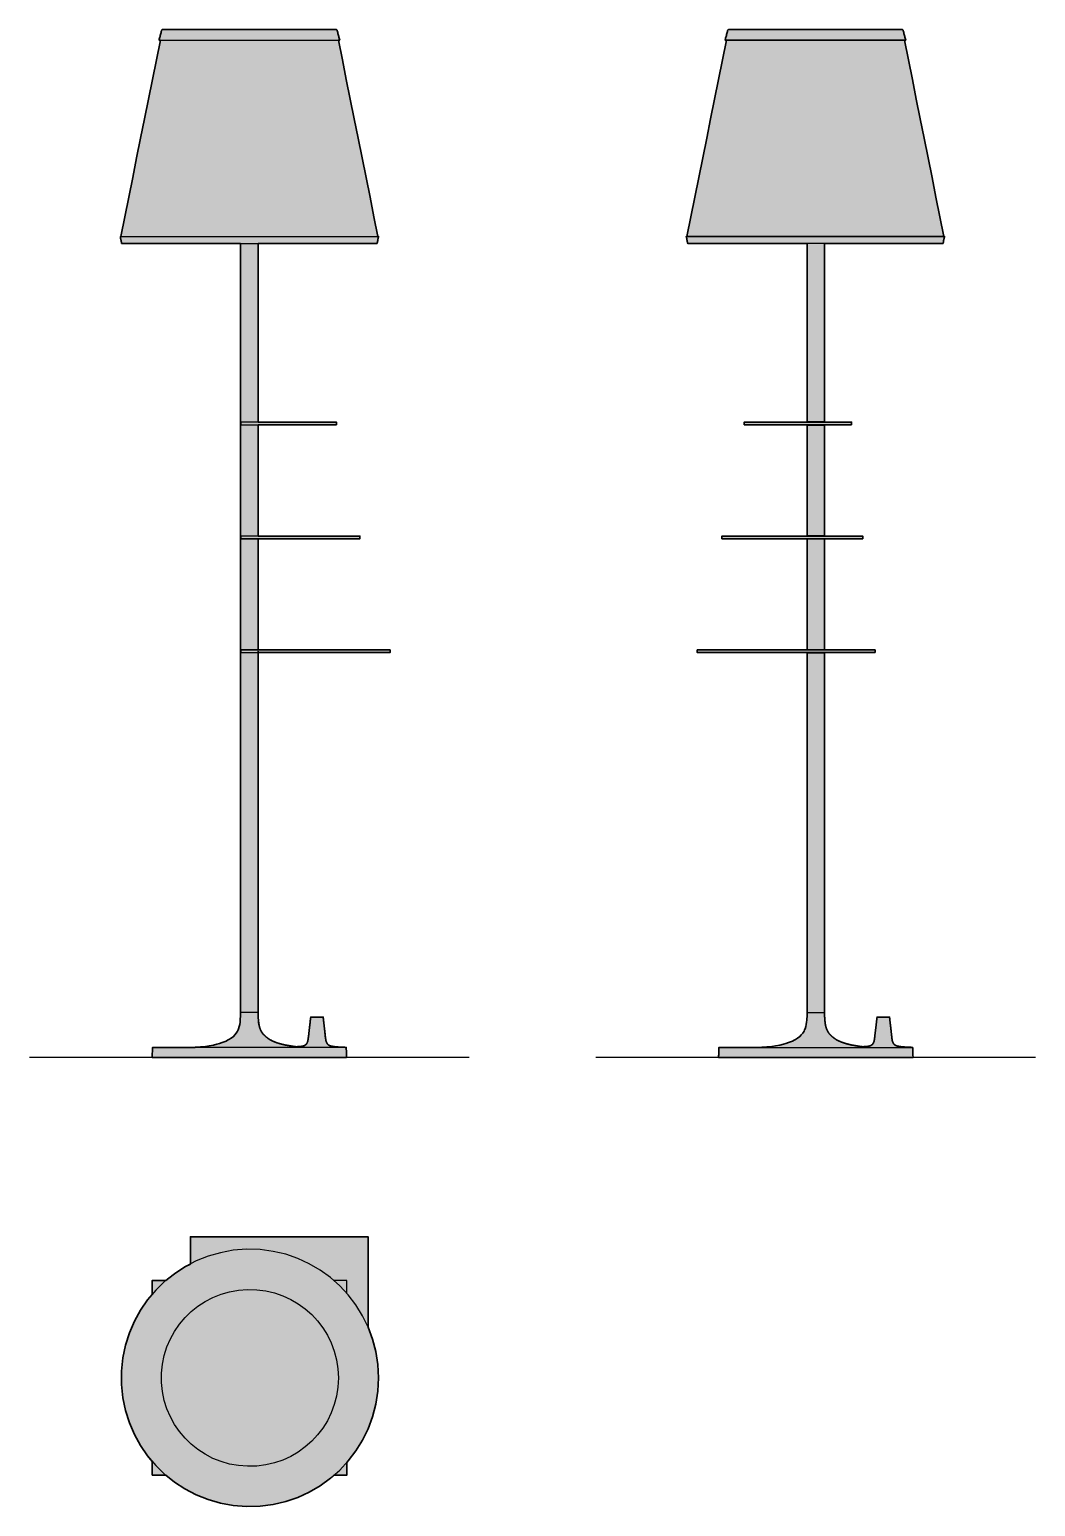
# Model space of a CAD drawing. Header units: millimetres. Extents: x 310 to 1811, y -6 to 2198.
import ezdxf

# ---------------------------------------------------------------- set-up
doc = ezdxf.new("R2010")
doc.units = ezdxf.units.MM
doc.layers.add('Blocks', color=7, linetype='Continuous')
doc.layers.add('Blocks$Fill', color=7, linetype='Continuous', true_color=0xffffff)
for name, color, linetype, lineweight, true_color in [('Blocks$Inner', 7, 'Continuous', 25, 0x007f00), ('Blocks$Outline', 7, 'Continuous', 35, 0xff3f3f), ('Groud', 7, 'Continuous', 25, 0x243775)]:
    doc.layers.add(name, color=color, linetype=linetype, lineweight=lineweight, true_color=true_color)

# ---------------------------------------------------------------- blocks, each defined once
blk = doc.blocks.new('Biblioteque National Floor Lamp Top')
at = {"layer": 'Blocks$Fill'}
blk.add_hatch(color=256, dxfattribs=at).paths.add_polyline_path([(183.8, 167.1), (196.7, 156.9), (212.4, 146.6), (229.1, 137.9), (246.8, 130.8), (265.3, 125.5), (284.5, 122), (304.3, 120.5), (324.4, 121), (343.9, 123.5), (362.7, 127.9), (380.8, 134.1), (398, 142), (414.3, 151.5), (429.4, 162.5), (434.6, 167.1), (453.9, 167.1), (453.9, 186.2), (456.2, 188.6), (467.5, 203.5), (477.4, 219.5), (485.7, 236.5), (492.4, 254.3), (497.2, 273), (500.2, 292.4), (501.2, 312.3), (500.2, 332.3), (497.2, 351.7), (492.4, 370.3), (485.7, 388.2), (485.6, 388.6), (485.6, 522.9), (220.5, 522.9), (220.5, 482.3), (212.4, 478.1), (196.7, 467.8), (184.1, 457.8), (163.6, 457.8), (163.6, 437), (156.6, 428.8), (146, 413.3), (136.9, 396.8), (129.4, 379.4), (123.6, 361.1), (119.7, 342.1), (117.7, 322.4), (117.7, 302.3), (119.7, 282.6), (123.6, 263.6), (129.4, 245.3), (136.9, 227.9), (146, 211.4), (156.6, 195.9), (163.6, 187.7), (163.6, 167.1)], flags=0)
at = {"layer": 'Blocks$Inner'}
blk.add_line((220.5, 482.3), (220.5, 522.9), dxfattribs=at)
for points in [[(220.5, 522.9), (485.6, 522.9), (485.6, 386)], [(184.1, 457.8), (163.6, 457.8), (163.6, 437)], [(453.9, 438.5), (453.9, 457.8), (434.4, 457.8)], [(163.6, 187.7), (163.6, 167.1), (183.8, 167.1)], [(434.6, 167.1), (453.9, 167.1), (453.9, 186.2)]]:
    blk.add_lwpolyline(points, dxfattribs=at)
for points in [[(117.7, 322.4), (117.7, 302.3), (119.7, 282.6), (123.6, 263.6), (129.4, 245.3), (136.9, 227.9), (146, 211.4), (156.6, 195.9), (168.7, 181.6), (182.1, 168.6), (196.7, 156.9), (212.4, 146.6), (229.1, 137.9), (246.8, 130.8), (265.3, 125.5), (284.5, 122), (304.3, 120.5), (324.4, 121), (343.9, 123.5), (362.7, 127.9), (380.8, 134.1), (398, 142), (414.3, 151.5), (429.4, 162.5), (443.4, 174.9), (456.2, 188.6), (467.5, 203.5), (477.4, 219.5), (485.7, 236.5), (492.4, 254.3), (497.2, 273), (500.2, 292.4), (501.2, 312.3), (500.2, 332.3), (497.2, 351.7), (492.4, 370.3), (485.7, 388.2), (477.4, 405.2), (467.5, 421.2), (456.2, 436.1), (443.4, 449.8), (429.4, 462.2), (414.3, 473.2), (398, 482.7), (380.8, 490.6), (362.7, 496.8), (343.9, 501.2), (324.4, 503.7), (304.3, 504.2), (284.5, 502.7), (265.3, 499.2), (246.8, 493.9), (229.1, 486.8), (212.4, 478.1), (196.7, 467.8), (182.1, 456.1), (168.7, 443.1), (156.6, 428.8), (146, 413.3), (136.9, 396.8), (129.4, 379.4), (123.6, 361.1), (119.7, 342.1)], [(177.5, 305.4), (177.5, 319.3), (178.9, 332.8), (181.6, 345.9), (185.6, 358.5), (190.7, 370.5), (197, 381.8), (204.3, 392.4), (212.6, 402.3), (221.8, 411.2), (231.8, 419.3), (242.6, 426.4), (254.2, 432.3), (266.3, 437.2), (279, 440.9), (292.2, 443.3), (305.9, 444.3), (319.7, 444), (333.1, 442.2), (346.1, 439.2), (358.5, 434.9), (370.3, 429.5), (381.5, 423), (391.9, 415.4), (401.6, 406.9), (410.3, 397.4), (418.1, 387.2), (424.9, 376.2), (430.7, 364.5), (435.2, 352.2), (438.6, 339.4), (440.6, 326.1), (441.3, 312.3), (440.6, 298.6), (438.6, 285.3), (435.2, 272.5), (430.7, 260.2), (424.9, 248.5), (418.1, 237.5), (410.3, 227.2), (401.6, 217.8), (391.9, 209.3), (381.5, 201.7), (370.3, 195.2), (358.5, 189.8), (346.1, 185.5), (333.1, 182.5), (319.7, 180.7), (305.9, 180.4), (292.2, 181.4), (279, 183.8), (266.3, 187.5), (254.2, 192.3), (242.6, 198.3), (231.8, 205.4), (221.8, 213.4), (212.6, 222.4), (204.3, 232.3), (197, 242.9), (190.7, 254.2), (185.6, 266.2), (181.6, 278.8), (178.9, 291.9)]]:
    blk.add_lwpolyline(points, close=True, dxfattribs=at)
at = {"layer": 'Blocks$Outline'}
for points in [[(485.6, 388.6), (485.6, 522.9), (220.5, 522.9), (220.5, 482.3)], [(220.5, 482.3), (212.4, 478.1), (196.7, 467.8), (184.1, 457.8)], [(184.1, 457.8), (163.6, 457.8), (163.6, 437)], [(163.6, 437), (156.6, 428.8), (146, 413.3), (136.9, 396.8), (129.4, 379.4), (123.6, 361.1), (119.7, 342.1), (117.7, 322.4)], [(453.9, 186.2), (456.2, 188.6), (467.5, 203.5), (477.4, 219.5), (485.7, 236.5), (492.4, 254.3), (497.2, 273), (500.2, 292.4), (501.2, 312.3), (500.2, 332.3), (497.2, 351.7), (492.4, 370.3), (485.7, 388.2), (485.6, 388.6)], [(117.7, 322.4), (117.7, 302.3), (119.7, 282.6), (123.6, 263.6), (129.4, 245.3), (136.9, 227.9), (146, 211.4), (156.6, 195.9), (163.6, 187.7)], [(163.6, 187.7), (163.6, 167.1)], [(434.6, 167.1), (453.9, 167.1), (453.9, 186.2)], [(163.6, 167.1), (183.8, 167.1)], [(183.8, 167.1), (196.7, 156.9), (212.4, 146.6), (229.1, 137.9), (246.8, 130.8), (265.3, 125.5), (284.5, 122), (304.3, 120.5), (324.4, 121), (343.9, 123.5), (362.7, 127.9), (380.8, 134.1), (398, 142), (414.3, 151.5), (429.4, 162.5), (434.6, 167.1)]]:
    blk.add_lwpolyline(points, dxfattribs=at)
blk = doc.blocks.new('Biblioteque National Floor Lamp Side')
at = {"layer": 'Blocks$Fill'}
blk.add_hatch(color=256, dxfattribs=at).paths.add_polyline_path([(194.7, 1518), (192.7, 1518), (193.1, 1519.4), (196.5, 1532.1), (196.5, 1532.4), (196.6, 1532.8), (196.8, 1533.1), (197, 1533.3), (197.3, 1533.5), (197.6, 1533.7), (197.9, 1533.8), (198.3, 1533.8), (199, 1533.8), (456.7, 1533.8), (457, 1533.8), (457.4, 1533.7), (457.7, 1533.5), (457.9, 1533.3), (458.1, 1533.1), (458.3, 1532.8), (458.4, 1532.4), (458.4, 1532.1), (458.8, 1530.7), (462.2, 1518), (460.3, 1518), (519.2, 1225.2), (520.1, 1225.2), (519.9, 1224.1), (518, 1214.6), (516, 1214.6), (341, 1214.6), (341, 948), (381.4, 948), (381.4, 944), (341, 944), (341, 778), (398, 778), (398, 774), (341, 774), (341, 608), (416.4, 608), (416.4, 604), (341, 604), (341, 66.9), (341.1, 62.9), (341.5, 55.8), (341.9, 52.5), (342.3, 49.3), (343, 46), (344, 42.8), (344.8, 41), (345.6, 39.3), (346.5, 37.7), (347.6, 36.1), (349.7, 33.7), (352, 31.4), (355.1, 28.9), (358.4, 26.6), (360.5, 25.5), (362.7, 24.4), (365.7, 23.1), (368.7, 22), (372.6, 20.7), (376.5, 19.7), (381.5, 18.5), (387.9, 17.4), (397.2, 16), (398, 16), (401.4, 16.1), (402.8, 16.2), (404.5, 16.3), (405.4, 16.5), (405.9, 16.5), (406.5, 16.6), (406.9, 16.7), (407.5, 16.8), (407.9, 17), (408, 17), (408.9, 17.3), (409, 17.3), (409.8, 17.6), (409.9, 17.7), (410.7, 18.1), (411.3, 18.5), (411.5, 18.6), (412.2, 19.2), (412.7, 19.7), (412.8, 19.8), (413.4, 20.6), (413.9, 21.4), (414.1, 21.7), (414.3, 22.3), (414.7, 23.2), (415, 24.2), (415.2, 25.2), (415.4, 26.1), (415.6, 27.1), (415.7, 28.1), (419.4, 60.1), (419.5, 60.2), (419.5, 60.2), (419.6, 60.2), (419.6, 60.2), (419.8, 60.2), (437.9, 60.2), (437.9, 60.2), (438, 60.2), (438, 60.2), (438, 60.2), (438.1, 60.1), (438.1, 60.1), (438.9, 52.6), (441.7, 28.1), (442, 26.1), (442.2, 25.1), (442.4, 24.2), (442.7, 23.4), (443, 22.6), (443.4, 21.8), (443.7, 21.1), (444.2, 20.4), (444.7, 19.8), (445.2, 19.3), (445.4, 19.1), (445.7, 18.8), (446.4, 18.4), (447.1, 18), (447.8, 17.6), (448.6, 17.3), (449.4, 17), (450.3, 16.8), (450.8, 16.7), (451.1, 16.6), (452.1, 16.5), (453, 16.3), (457.8, 15.8), (462.5, 15.4), (467.2, 15.1), (471.9, 15), (472.2, 15), (472.3, 15), (472.4, 14.9), (472.5, 14.8), (472.6, 14.7), (472.6, 14.5), (472.8, 10.9), (473.1, 0), (473.1, 0), (471.3, 0), (182.9, 0), (183, 1.2), (183.4, 14.5), (183.5, 14.7), (183.5, 14.7), (183.5, 14.8), (183.5, 14.8), (183.6, 14.8), (183.6, 14.9), (183.7, 14.9), (183.8, 15), (183.9, 15), (184, 15), (184.1, 15), (184.1, 15), (245.1, 15), (248.2, 15.1), (252.5, 15.4), (254.9, 15.6), (256.9, 15.8), (258.9, 16), (268.1, 17.4), (274.6, 18.5), (279.6, 19.7), (283.5, 20.7), (287.3, 22), (290.4, 23.1), (293.4, 24.4), (295.5, 25.5), (297.6, 26.6), (300.9, 28.9), (304.1, 31.4), (306.4, 33.7), (308.5, 36.1), (309.5, 37.7), (310.5, 39.3), (311.3, 41), (312, 42.8), (313, 46), (313.7, 49.3), (314.2, 52.5), (314.5, 55.8), (315, 62.9), (315, 66.9), (315.1, 66.9), (315, 604), (151.2, 604), (151.2, 608), (151.2, 608), (315, 608), (315, 774), (187.9, 774), (187.9, 778), (187.9, 778), (315, 778), (315, 944), (221.3, 944), (221.3, 948), (221.3, 948), (315, 948), (315, 1214.6), (136.9, 1214.6), (136.7, 1215.6), (134.7, 1225.2), (135.7, 1225.2)], flags=0)
at = {"layer": 'Blocks$Inner'}
for p, q in [((315, 948), (315, 1214.6)), ((315, 778), (315, 944)), ((341, 944), (341, 778)), ((315, 608), (315, 774)), ((341, 774), (341, 608)), ((315.1, 66.9), (315, 604)), ((341, 66.9), (341, 66.9))]:
    blk.add_line(p, q, dxfattribs=at)
for points in [[(462.2, 1518), (460.8, 1518), (458.1, 1518), (454, 1518), (448.7, 1518), (442.3, 1518), (434.9, 1518), (426.4, 1518), (417, 1518), (406.7, 1518), (395.7, 1518), (383.9, 1518), (371.5, 1518), (358.5, 1518), (345, 1518), (331.1, 1518), (317, 1518), (303.3, 1518), (290, 1518), (277.3, 1518), (265.2, 1518), (253.8, 1518), (243.2, 1518), (233.3, 1518), (224.4, 1518), (216.4, 1518), (209.4, 1518), (203.6, 1518), (198.9, 1518), (195.5, 1518), (193.4, 1518), (192.7, 1518), (193.1, 1519.4), (193.5, 1520.8), (193.8, 1522.2), (194.2, 1523.6), (194.6, 1525), (195, 1526.4), (195.4, 1527.9), (195.7, 1529.3), (196.1, 1530.7), (196.5, 1532.1), (196.5, 1532.4), (196.6, 1532.8), (196.8, 1533.1), (197, 1533.3), (197.3, 1533.5), (197.6, 1533.7), (197.9, 1533.8), (198.3, 1533.8), (199, 1533.8), (201, 1533.8), (204.2, 1533.8), (208.7, 1533.8), (214.3, 1533.8), (221, 1533.8), (228.6, 1533.8), (237.2, 1533.8), (246.6, 1533.8), (256.9, 1533.8), (267.8, 1533.8), (279.4, 1533.8), (291.6, 1533.8), (304.3, 1533.8), (317.4, 1533.8), (331, 1533.8), (344.3, 1533.8), (357.3, 1533.8), (369.7, 1533.8), (381.6, 1533.8), (392.9, 1533.8), (403.5, 1533.8), (413.3, 1533.8), (422.3, 1533.8), (430.4, 1533.8), (437.6, 1533.8), (443.7, 1533.8), (448.8, 1533.8), (452.7, 1533.8), (455.3, 1533.8), (456.7, 1533.8), (457, 1533.8), (457.4, 1533.7), (457.7, 1533.5), (457.9, 1533.3), (458.1, 1533.1), (458.3, 1532.8), (458.4, 1532.4), (458.4, 1532.1), (458.8, 1530.7), (459.2, 1529.3), (459.6, 1527.9), (460, 1526.4), (460.3, 1525), (460.7, 1523.6), (461.1, 1522.2), (461.5, 1520.8), (461.9, 1519.4)], [(517.2, 1225.2), (513.3, 1225.2), (507.5, 1225.2), (500, 1225.2), (490.9, 1225.2), (480.3, 1225.2), (468.2, 1225.2), (454.8, 1225.2), (440.2, 1225.2), (424.5, 1225.2), (407.8, 1225.2), (390.1, 1225.2), (371.6, 1225.2), (352.4, 1225.2), (332.6, 1225.2), (312.5, 1225.2), (293, 1225.2), (274.2, 1225.2), (256.1, 1225.2), (238.9, 1225.2), (222.6, 1225.2), (207.5, 1225.2), (193.5, 1225.2), (180.7, 1225.2), (169.4, 1225.2), (159.5, 1225.2), (151.2, 1225.2), (144.5, 1225.2), (139.7, 1225.2), (136.7, 1225.2), (135.7, 1225.2), (141.6, 1254.4), (147.5, 1283.7), (153.4, 1313), (159.3, 1342.3), (165.2, 1371.6), (171.1, 1400.8), (177, 1430.1), (182.9, 1459.4), (188.8, 1488.7), (194.7, 1518), (195.4, 1518), (197.5, 1518), (200.8, 1518), (205.4, 1518), (211.2, 1518), (218, 1518), (225.9, 1518), (234.7, 1518), (244.4, 1518), (254.9, 1518), (266.1, 1518), (278.1, 1518), (290.6, 1518), (303.6, 1518), (317.2, 1518), (331.1, 1518), (344.8, 1518), (358.1, 1518), (370.9, 1518), (383.1, 1518), (394.7, 1518), (405.6, 1518), (415.7, 1518), (424.9, 1518), (433.3, 1518), (440.7, 1518), (447, 1518), (452.2, 1518), (456.1, 1518), (458.9, 1518), (460.3, 1518), (466.2, 1488.7), (472.1, 1459.4), (478, 1430.1), (483.8, 1400.8), (489.7, 1371.6), (495.6, 1342.3), (501.5, 1313), (507.4, 1283.7), (513.3, 1254.4), (519.2, 1225.2)], [(519.9, 1224.1), (519.7, 1223), (519.5, 1222), (519.3, 1220.9), (519.1, 1219.9), (518.8, 1218.8), (518.6, 1217.7), (518.4, 1216.7), (518.2, 1215.6), (518, 1214.6), (516, 1214.6), (512, 1214.6), (506.3, 1214.6), (498.9, 1214.6), (489.8, 1214.6), (479.3, 1214.6), (467.3, 1214.6), (454, 1214.6), (439.5, 1214.6), (423.9, 1214.6), (407.2, 1214.6), (389.7, 1214.6), (371.3, 1214.6), (352.3, 1214.6), (332.6, 1214.6), (312.6, 1214.6), (293.2, 1214.6), (274.5, 1214.6), (256.5, 1214.6), (239.4, 1214.6), (223.3, 1214.6), (208.2, 1214.6), (194.3, 1214.6), (181.7, 1214.6), (170.4, 1214.6), (160.6, 1214.6), (152.3, 1214.6), (145.7, 1214.6), (140.9, 1214.6), (137.9, 1214.6), (136.9, 1214.6), (136.7, 1215.6), (136.5, 1216.7), (136.3, 1217.7), (136, 1218.8), (135.8, 1219.9), (135.6, 1220.9), (135.4, 1222), (135.2, 1223), (134.9, 1224.1), (134.7, 1225.2), (135.7, 1225.2), (138.8, 1225.2), (143.6, 1225.2), (150.3, 1225.2), (158.7, 1225.2), (168.6, 1225.2), (180, 1225.2), (192.8, 1225.2), (206.9, 1225.2), (222.1, 1225.2), (238.4, 1225.2), (255.7, 1225.2), (273.9, 1225.2), (292.8, 1225.2), (312.5, 1225.2), (332.6, 1225.2), (352.5, 1225.2), (371.8, 1225.2), (390.4, 1225.2), (408.2, 1225.2), (425, 1225.2), (440.8, 1225.2), (455.4, 1225.2), (468.9, 1225.2), (481, 1225.2), (491.7, 1225.2), (500.8, 1225.2), (508.4, 1225.2), (514.2, 1225.2), (518.1, 1225.2), (520.1, 1225.2)], [(381.4, 944), (381.3, 944), (381.3, 944), (381.3, 944), (381.3, 944), (381.3, 944), (381.3, 944), (381.2, 944), (381.1, 944), (381.1, 944), (381.1, 944), (381, 944), (381, 944), (380.9, 944), (380.9, 944), (380.8, 944), (380.8, 944), (380.8, 944), (380.7, 944), (380.7, 944), (380.6, 944), (380.5, 944), (380.4, 944), (380.2, 944), (380, 944), (379.9, 944), (379.9, 944), (360.8, 944), (356, 944), (351.2, 944), (346.5, 944), (341.7, 944), (341.7, 944), (341.6, 944), (341.6, 944), (341.6, 944), (341.4, 944), (341.4, 944), (341.4, 944), (341.3, 944), (341.3, 944), (341.3, 944), (341.3, 944), (341.2, 944), (341.2, 944), (341.1, 944), (341, 944), (341, 944), (340.8, 944), (340.8, 944), (340.8, 944), (340.8, 944), (340.7, 944), (340.6, 944), (340.6, 944), (340.6, 944), (340.5, 944), (340.5, 944), (340.4, 944), (340.3, 944), (340.2, 944), (340.2, 944), (340.1, 944), (340.1, 944), (340.1, 944), (340, 944), (340, 944), (339.9, 944), (339.9, 944), (339.8, 944), (339.8, 944), (339.8, 944), (339.8, 944), (339.7, 944), (339.7, 944), (339.7, 944), (339.6, 944), (339.5, 944), (339.5, 944), (339.4, 944), (339.4, 944), (339.3, 944), (339.3, 944), (339.3, 944), (339.3, 944), (339.3, 944), (339.3, 944), (339.3, 944), (339.2, 944), (339.2, 944), (339.2, 944), (339.2, 944), (339.2, 944), (339.2, 944), (339.2, 944), (339.2, 944), (339.2, 944), (339.2, 944), (339.2, 944), (339.2, 944), (339.2, 944), (339.2, 944), (320.9, 944), (301.3, 944), (222.8, 944), (222.6, 944), (222.5, 944), (222.4, 944), (222.4, 944), (222.4, 944), (222.3, 944), (222.3, 944), (222.2, 944), (222, 944), (221.9, 944), (221.7, 944), (221.7, 944), (221.6, 944), (221.6, 944), (221.6, 944), (221.5, 944), (221.5, 944), (221.5, 944), (221.5, 944), (221.5, 944), (221.4, 944), (221.4, 944), (221.4, 944), (221.4, 944), (221.3, 944), (221.3, 944), (221.3, 944), (221.3, 944), (221.3, 944), (221.3, 944), (221.3, 944), (221.3, 944), (221.3, 944), (221.3, 944), (221.3, 948), (221.3, 948), (221.3, 948), (221.3, 948), (221.3, 948), (221.3, 948), (221.3, 948), (221.3, 948), (221.3, 948), (221.3, 948), (221.4, 948), (221.4, 948), (221.4, 948), (221.5, 948), (221.5, 948), (221.5, 948), (221.5, 948), (221.5, 948), (221.6, 948), (221.6, 948), (221.6, 948), (221.7, 948), (221.7, 948), (221.9, 948), (222, 948), (222.1, 948), (222.3, 948), (222.3, 948), (222.4, 948), (222.4, 948), (222.5, 948), (222.6, 948), (222.8, 948), (301.3, 948), (320.9, 948), (339.2, 948), (339.2, 948), (339.2, 948), (339.2, 948), (339.2, 948), (339.2, 948), (339.2, 948), (339.2, 948), (339.2, 948), (339.2, 948), (339.2, 948), (339.2, 948), (339.2, 948), (339.2, 948), (339.3, 948), (339.3, 948), (339.3, 948), (339.3, 948), (339.3, 948), (339.3, 948), (339.3, 948), (339.4, 948), (339.4, 948), (339.5, 948), (339.5, 948), (339.6, 948), (339.7, 948), (339.7, 948), (339.7, 948), (339.8, 948), (339.8, 948), (339.8, 948), (339.8, 948), (339.9, 948), (339.9, 948), (340, 948), (340, 948), (340, 948), (340.1, 948), (340.1, 948), (340.1, 948), (340.2, 948), (340.2, 948), (340.3, 948), (340.4, 948), (340.5, 948), (340.5, 948), (340.6, 948), (340.6, 948), (340.7, 948), (340.7, 948), (340.8, 948), (340.8, 948), (340.8, 948), (341, 948), (341, 948), (341.1, 948), (341.2, 948), (341.2, 948), (341.3, 948), (341.3, 948), (341.3, 948), (341.3, 948), (341.4, 948), (341.4, 948), (341.4, 948), (341.6, 948), (341.6, 948), (341.6, 948), (341.7, 948), (341.7, 948), (346.5, 948), (351.2, 948), (356, 948), (360.8, 948), (379.9, 948), (379.9, 948), (380, 948), (380.2, 948), (380.4, 948), (380.5, 948), (380.6, 948), (380.7, 948), (380.8, 948), (380.8, 948), (380.8, 948), (380.8, 948), (380.9, 948), (381, 948), (381, 948), (381.1, 948), (381.1, 948), (381.1, 948), (381.2, 948), (381.3, 948), (381.3, 948), (381.3, 948), (381.3, 948), (381.3, 948), (381.3, 948), (381.4, 948)], [(398, 774), (398, 774), (398, 774), (398, 774), (398, 774), (398, 774), (398, 774), (398, 774), (398, 774), (398, 774), (398, 774), (397.9, 774), (397.9, 774), (397.9, 774), (397.9, 774), (397.8, 774), (397.8, 774), (397.8, 774), (397.8, 774), (397.8, 774), (397.7, 774), (397.7, 774), (397.6, 774), (397.5, 774), (397.4, 774), (397.4, 774), (397.2, 774), (397.1, 774), (397, 774), (396.9, 774), (396.9, 774), (396.8, 774), (396.7, 774), (396.5, 774), (389.7, 774), (382.8, 774), (376, 774), (369.1, 774), (362.2, 774), (355.4, 774), (348.5, 774), (341.7, 774), (341.7, 774), (341.6, 774), (341.6, 774), (341.6, 774), (341.4, 774), (341.4, 774), (341.4, 774), (341.3, 774), (341.3, 774), (341.3, 774), (341.3, 774), (341.2, 774), (341.2, 774), (341.1, 774), (341, 774), (341, 774), (340.8, 774), (340.8, 774), (340.8, 774), (340.8, 774), (340.7, 774), (340.6, 774), (340.6, 774), (340.6, 774), (340.5, 774), (340.5, 774), (340.4, 774), (340.4, 774), (340.3, 774), (340.2, 774), (340.2, 774), (340.1, 774), (340.1, 774), (340.1, 774), (340.1, 774), (340, 774), (340, 774), (340, 774), (340, 774), (340, 774), (339.9, 774), (339.9, 774), (339.8, 774), (339.8, 774), (339.8, 774), (339.8, 774), (339.7, 774), (339.7, 774), (339.7, 774), (339.6, 774), (339.5, 774), (339.5, 774), (339.4, 774), (339.4, 774), (339.3, 774), (339.3, 774), (339.3, 774), (339.3, 774), (339.3, 774), (339.3, 774), (339.3, 774), (339.2, 774), (339.2, 774), (339.2, 774), (339.2, 774), (339.2, 774), (339.2, 774), (339.2, 774), (339.2, 774), (339.2, 774), (339.2, 774), (339.2, 774), (339.2, 774), (339.2, 774), (339.2, 774), (318.8, 774), (292.9, 774), (267, 774), (241.2, 774), (215.3, 774), (189.4, 774), (189.3, 774), (189.1, 774), (189.1, 774), (189, 774), (189, 774), (189, 774), (188.8, 774), (188.8, 774), (188.7, 774), (188.5, 774), (188.4, 774), (188.3, 774), (188.2, 774), (188.1, 774), (188.1, 774), (188.1, 774), (188, 774), (188, 774), (188, 774), (188, 774), (188, 774), (188, 774), (187.9, 774), (187.9, 774), (187.9, 778), (187.9, 778), (188, 778), (188, 778), (188, 778), (188, 778), (188, 778), (188.1, 778), (188.1, 778), (188.1, 778), (188.2, 778), (188.3, 778), (188.4, 778), (188.5, 778), (188.7, 778), (188.8, 778), (188.8, 778), (189, 778), (189, 778), (189.1, 778), (189.1, 778), (189.2, 778), (189.3, 778), (215.2, 778), (241.1, 778), (267, 778), (292.9, 778), (318.8, 778), (339.2, 778), (339.2, 778), (339.2, 778), (339.2, 778), (339.2, 778), (339.2, 778), (339.2, 778), (339.2, 778), (339.2, 778), (339.2, 778), (339.2, 778), (339.2, 778), (339.2, 778), (339.2, 778), (339.3, 778), (339.3, 778), (339.3, 778), (339.3, 778), (339.3, 778), (339.3, 778), (339.3, 778), (339.4, 778), (339.4, 778), (339.5, 778), (339.5, 778), (339.6, 778), (339.7, 778), (339.7, 778), (339.7, 778), (339.8, 778), (339.8, 778), (339.8, 778), (339.8, 778), (339.9, 778), (339.9, 778), (340, 778), (340, 778), (340, 778), (340, 778), (340.1, 778), (340.1, 778), (340.1, 778), (340.1, 778), (340.2, 778), (340.2, 778), (340.3, 778), (340.4, 778), (340.4, 778), (340.5, 778), (340.5, 778), (340.6, 778), (340.6, 778), (340.7, 778), (340.7, 778), (340.8, 778), (340.8, 778), (340.8, 778), (341, 778), (341, 778), (341.1, 778), (341.2, 778), (341.2, 778), (341.3, 778), (341.3, 778), (341.3, 778), (341.3, 778), (341.4, 778), (341.4, 778), (341.4, 778), (341.6, 778), (341.6, 778), (341.6, 778), (341.7, 778), (341.7, 778), (348.5, 778), (355.4, 778), (362.2, 778), (369.1, 778), (376, 778), (382.8, 778), (389.7, 778), (396.6, 778), (396.8, 778), (396.9, 778), (396.9, 778), (396.9, 778), (397, 778), (397.1, 778), (397.2, 778), (397.4, 778), (397.4, 778), (397.5, 778), (397.6, 778), (397.7, 778), (397.8, 778), (397.8, 778), (397.8, 778), (397.8, 778), (397.9, 778), (397.9, 778), (397.9, 778), (397.9, 778), (398, 778), (398, 778), (398, 778), (398, 778), (398, 778), (398, 778), (398, 778), (398, 778), (398, 778), (398, 778), (398, 778), (398, 778), (398, 778)], [(416.4, 604), (416.3, 604), (416.3, 604), (416.3, 604), (416.3, 604), (416.3, 604), (416.3, 604), (416.2, 604), (416.2, 604), (416.2, 604), (416.2, 604), (416.1, 604), (416.1, 604), (416.1, 604), (416.1, 604), (416.1, 604), (416, 604), (416, 604), (416, 604), (416, 604), (415.9, 604), (415.9, 604), (415.7, 604), (415.6, 604), (415.5, 604), (415.5, 604), (415.5, 604), (415.4, 604), (415.4, 604), (415.4, 604), (415.3, 604), (415.3, 604), (415.2, 604), (415.2, 604), (415.1, 604), (415.1, 604), (415, 604), (415, 604), (415, 604), (414.9, 604), (414.9, 604), (414.7, 604), (349.2, 604), (283.7, 604), (250.9, 604), (218.2, 604), (185.4, 604), (152.6, 604), (152.5, 604), (152.4, 604), (152.3, 604), (152.2, 604), (152.2, 604), (152.1, 604), (152.1, 604), (152.1, 604), (152.1, 604), (152, 604), (152, 604), (152, 604), (151.8, 604), (151.8, 604), (151.7, 604), (151.7, 604), (151.7, 604), (151.7, 604), (151.6, 604), (151.6, 604), (151.6, 604), (151.5, 604), (151.5, 604), (151.5, 604), (151.5, 604), (151.5, 604), (151.4, 604), (151.4, 604), (151.4, 604), (151.4, 604), (151.4, 604), (151.3, 604), (151.3, 604), (151.3, 604), (151.3, 604), (151.3, 604), (151.2, 604), (151.2, 604), (151.2, 604), (151.2, 608), (151.2, 608), (151.2, 608), (151.3, 608), (151.3, 608), (151.3, 608), (151.3, 608), (151.3, 608), (151.4, 608), (151.4, 608), (151.4, 608), (151.4, 608), (151.4, 608), (151.4, 608), (151.4, 608), (151.5, 608), (151.5, 608), (151.5, 608), (151.6, 608), (151.6, 608), (151.6, 608), (151.6, 608), (151.6, 608), (151.7, 608), (151.7, 608), (151.7, 608), (151.8, 608), (151.8, 608), (151.9, 608), (151.9, 608), (152, 608), (152, 608), (152, 608), (152.1, 608), (152.1, 608), (152.2, 608), (152.2, 608), (152.4, 608), (152.6, 608), (152.7, 608), (185.5, 608), (218.2, 608), (251, 608), (283.7, 608), (349.2, 608), (414.7, 608), (414.9, 608), (415, 608), (415, 608), (415.1, 608), (415.1, 608), (415.1, 608), (415.2, 608), (415.2, 608), (415.3, 608), (415.3, 608), (415.3, 608), (415.4, 608), (415.4, 608), (415.5, 608), (415.5, 608), (415.6, 608), (415.6, 608), (415.6, 608), (415.8, 608), (415.9, 608), (416, 608), (416, 608), (416, 608), (416.1, 608), (416.1, 608), (416.1, 608), (416.1, 608), (416.2, 608), (416.2, 608), (416.2, 608), (416.2, 608), (416.2, 608), (416.3, 608), (416.3, 608), (416.3, 608), (416.3, 608), (416.3, 608), (416.4, 608)], [(419.5, 60.1), (419.5, 60.1), (419.5, 60.1)], [(471.3, 0), (471.2, 0), (471.2, 0), (471.2, 0), (471.2, 0), (471.2, 0), (471.2, 0), (471.2, 0), (471.1, 0), (471.1, 0), (471.1, 0), (471.1, 0), (471.1, 0), (470.9, 0), (470.8, 0), (470.6, 0), (470.4, 0), (470.3, 0), (470.1, 0), (470, 0), (469.8, 0), (451.8, 0), (431.1, 0), (410.5, 0), (389.9, 0), (369.2, 0), (348.6, 0), (334.3, 0), (334.3, 0), (327.9, 0), (307.3, 0), (286.6, 0), (266, 0), (245.4, 0), (224.7, 0), (204.1, 0), (183.4, 0), (183.1, 0), (183, 0), (182.9, 0), (182.9, 0), (183, 1.2), (183, 2.4), (183.1, 3.6), (183.1, 4.8), (183.1, 6), (183.2, 7.3), (183.2, 8.5), (183.3, 9.7), (183.4, 14.5), (183.5, 14.7), (183.5, 14.7), (183.5, 14.8), (183.5, 14.8), (183.6, 14.8), (183.6, 14.9), (183.6, 14.9), (183.6, 14.9), (183.7, 14.9), (183.8, 15), (183.9, 15), (183.9, 15), (184, 15), (184, 15), (184.1, 15), (184.1, 15), (184.1, 15), (184.1, 15), (256.1, 15), (327.9, 15), (471.9, 15), (472, 15), (472.1, 15), (472.1, 15), (472.2, 15), (472.3, 15), (472.4, 14.9), (472.5, 14.8), (472.6, 14.7), (472.6, 14.5), (472.8, 10.9), (472.9, 7.3), (473, 3.6), (473.1, 0), (473.1, 0), (473.1, 0), (473.1, 0), (473.1, 0), (473.1, 0), (473, 0), (473, 0), (473, 0), (473, 0), (473, 0), (473, 0), (473, 0), (472.9, 0), (472.9, 0), (472.9, 0), (472.8, 0), (472.5, 0), (471.3, 0)], [(183.6, 14.5), (183.7, 14.5), (183.7, 14.5), (183.7, 14.6), (183.7, 14.6), (183.6, 14.6), (183.6, 14.5)]]:
    blk.add_lwpolyline(points, close=True, dxfattribs=at)
for points in [[(341, 1214.6), (341, 948)], [(341, 948.4), (340.6, 948.4), (339.9, 948.4), (338.8, 948.4), (337.4, 948.4), (335.7, 948.4), (333.7, 948.4), (331.6, 948.4), (329.4, 948.4), (327.1, 948.4), (324.9, 948.4), (322.8, 948.4), (320.8, 948.4), (319, 948.4), (317.5, 948.4), (316.4, 948.4), (315.5, 948.4), (315.1, 948.4), (315, 948.4)], [(315, 943.6), (315.1, 943.6), (315.5, 943.6), (316.4, 943.6), (317.5, 943.6), (319, 943.6), (320.8, 943.6), (322.8, 943.6), (324.9, 943.6), (327.1, 943.6), (329.4, 943.6), (331.6, 943.6), (333.7, 943.6), (335.7, 943.6), (337.4, 943.6), (338.8, 943.6), (339.9, 943.6), (340.6, 943.6), (341, 943.6)], [(341, 778.4), (340.6, 778.4), (339.9, 778.4), (338.8, 778.4), (337.4, 778.4), (335.7, 778.4), (333.7, 778.4), (331.6, 778.4), (329.4, 778.4), (327.1, 778.4), (324.9, 778.4), (322.8, 778.4), (320.8, 778.4), (319, 778.4), (317.5, 778.4), (316.4, 778.4), (315.5, 778.4), (315.1, 778.4), (315, 778.4)], [(315, 773.6), (315.1, 773.6), (315.5, 773.6), (316.4, 773.6), (317.5, 773.6), (319, 773.6), (320.8, 773.6), (322.8, 773.6), (324.9, 773.6), (327.1, 773.6), (329.4, 773.6), (331.6, 773.6), (333.7, 773.6), (335.7, 773.6), (337.4, 773.6), (338.8, 773.6), (339.9, 773.6), (340.6, 773.6), (341, 773.6)], [(245.1, 15), (245.8, 15), (246.8, 15), (247.4, 15.1), (248.2, 15.1), (249.6, 15.2), (252.5, 15.4), (254.9, 15.6), (256.9, 15.8), (258.9, 16), (262.6, 16.5), (268.1, 17.4), (274.6, 18.5), (279.6, 19.7), (283.5, 20.7), (287.3, 22), (290.4, 23.1), (293.4, 24.4), (295.5, 25.5), (297.6, 26.6), (300.9, 28.9), (304.1, 31.4), (306.4, 33.7), (308.5, 36.1), (309.5, 37.7), (310.5, 39.3), (311.3, 41), (312, 42.8), (313, 46), (313.7, 49.3), (314.2, 52.5), (314.5, 55.8), (315, 62.9), (315, 66.9), (315.1, 66.9), (315.1, 66.9), (315.1, 66.9), (315.2, 66.9), (315.2, 66.9), (315.2, 66.9), (315.2, 66.9), (315.3, 66.9), (315.3, 66.9), (315.3, 66.9), (315.4, 66.9), (315.4, 66.9), (315.4, 66.9), (315.5, 66.9), (315.5, 66.9), (315.6, 66.9), (315.6, 66.9), (315.7, 66.9), (315.7, 66.9), (315.8, 66.9), (315.8, 66.9), (315.9, 66.9), (315.9, 66.9), (316, 66.9), (316, 66.9), (316.1, 66.9), (316.2, 66.9), (316.2, 66.9), (316.3, 66.9), (316.4, 66.9), (316.4, 66.9), (316.5, 66.9), (316.6, 66.9), (316.7, 66.9), (316.7, 66.9), (316.8, 66.9), (316.9, 66.9), (317, 66.9), (317.1, 66.9), (317.2, 66.9), (317.3, 66.9), (317.3, 66.9), (317.4, 66.9), (317.5, 66.9), (317.6, 66.9), (317.7, 66.9), (317.8, 66.9), (317.9, 66.9), (318, 66.9), (318.1, 66.9), (318.2, 66.9), (318.3, 66.9), (318.4, 66.9), (318.5, 66.9), (318.7, 66.9), (318.8, 66.9), (318.9, 66.9), (319, 66.9), (319.1, 66.9), (319.2, 66.9), (319.3, 66.9), (319.5, 66.9), (319.6, 66.9), (319.7, 66.9), (319.8, 66.9), (319.9, 66.9), (320.1, 66.9), (320.2, 66.9), (320.3, 66.9), (320.5, 66.9), (320.6, 66.9), (320.7, 66.9), (320.9, 66.9), (321, 66.9), (321.1, 66.9), (321.3, 66.9), (321.4, 66.9), (321.5, 66.9), (321.7, 66.9), (321.8, 66.9), (321.9, 66.9), (322.1, 66.9), (322.2, 66.9), (322.4, 66.9), (322.5, 66.9), (322.7, 66.9), (322.8, 66.9), (323, 66.9), (323.1, 66.9), (323.3, 66.9), (323.4, 66.9), (323.6, 66.9), (323.7, 66.9), (323.9, 66.9), (324, 66.9), (324.2, 66.9), (324.3, 66.9), (324.5, 66.9), (324.6, 66.9), (324.8, 66.9), (324.9, 66.9), (325.1, 66.9), (325.2, 66.9), (325.4, 66.9), (325.5, 66.9), (325.7, 66.9), (325.9, 66.9), (326, 66.9), (326.2, 66.9), (326.3, 66.9), (326.5, 66.9), (326.6, 66.9), (326.8, 66.9), (327, 66.9), (327.2, 66.9), (327.4, 66.9), (327.5, 66.9), (327.6, 66.9), (327.8, 66.9), (327.9, 66.9), (328.1, 66.9), (328.2, 66.9), (328.4, 66.9), (328.6, 66.9), (328.7, 66.9), (328.9, 66.9), (329, 66.9), (329.2, 66.9), (329.4, 66.9), (329.5, 66.9), (329.7, 66.9), (329.8, 66.9), (330, 66.9), (330.1, 66.9), (330.3, 66.9), (330.5, 66.9), (330.6, 66.9), (330.8, 66.9), (330.9, 66.9), (331.1, 66.9), (331.2, 66.9), (331.4, 66.9), (331.5, 66.9), (331.7, 66.9), (331.9, 66.9), (332, 66.9), (332.2, 66.9), (332.3, 66.9), (332.5, 66.9), (332.6, 66.9), (332.8, 66.9), (332.9, 66.9), (333, 66.9), (333.2, 66.9), (333.3, 66.9), (333.5, 66.9), (333.6, 66.9), (333.8, 66.9), (333.9, 66.9), (334.1, 66.9), (334.2, 66.9), (334.3, 66.9), (334.5, 66.9), (334.6, 66.9), (334.8, 66.9), (334.9, 66.9), (335, 66.9), (335.2, 66.9), (335.3, 66.9), (335.4, 66.9), (335.6, 66.9), (335.7, 66.9), (335.8, 66.9), (335.9, 66.9), (336.1, 66.9), (336.2, 66.9), (336.3, 66.9), (336.4, 66.9), (336.6, 66.9), (336.7, 66.9), (336.8, 66.9), (336.9, 66.9), (337, 66.9), (337.1, 66.9), (337.2, 66.9), (337.3, 66.9), (337.5, 66.9), (337.6, 66.9), (337.7, 66.9), (337.8, 66.9), (337.9, 66.9), (338, 66.9), (338.1, 66.9), (338.2, 66.9), (338.3, 66.9), (338.4, 66.9), (338.5, 66.9), (338.6, 66.9), (338.7, 66.9), (338.8, 66.9), (338.9, 66.9), (339, 66.9), (339, 66.9), (339.1, 66.9), (339.2, 66.9), (339.3, 66.9), (339.4, 66.9), (339.4, 66.9), (339.5, 66.9), (339.6, 66.9), (339.7, 66.9), (339.7, 66.9), (339.8, 66.9), (339.9, 66.9), (339.9, 66.9), (340, 66.9), (340.1, 66.9), (340.1, 66.9), (340.2, 66.9), (340.2, 66.9), (340.3, 66.9), (340.3, 66.9), (340.4, 66.9), (340.4, 66.9), (340.5, 66.9), (340.5, 66.9), (340.6, 66.9), (340.6, 66.9), (340.6, 66.9), (340.7, 66.9), (340.7, 66.9), (340.8, 66.9), (340.8, 66.9), (340.8, 66.9), (340.8, 66.9), (340.9, 66.9), (340.9, 66.9), (340.9, 66.9), (340.9, 66.9), (341, 66.9), (341, 66.9), (341, 604)], [(341, 608.4), (340.6, 608.4), (339.9, 608.4), (338.8, 608.4), (337.4, 608.4), (335.7, 608.4), (333.7, 608.4), (331.6, 608.4), (329.4, 608.4), (327.1, 608.4), (324.9, 608.4), (322.8, 608.4), (320.8, 608.4), (319, 608.4), (317.5, 608.4), (316.4, 608.4), (315.5, 608.4), (315.1, 608.4), (315, 608.4)], [(315, 603.5), (315.1, 603.5), (315.5, 603.5), (316.4, 603.5), (317.5, 603.5), (319, 603.5), (320.8, 603.5), (322.8, 603.5), (324.9, 603.5), (327.1, 603.5), (329.4, 603.5), (331.6, 603.5), (333.7, 603.5), (335.7, 603.5), (337.4, 603.5), (338.8, 603.5), (339.9, 603.5), (340.6, 603.5), (341, 603.5)]]:
    blk.add_lwpolyline(points, dxfattribs=at)
for points in [[(341, 66.9), (341.1, 62.9)], [(341.1, 62.9), (341.5, 55.8)], [(341.5, 55.8), (341.9, 52.5)], [(341.9, 52.5), (342.3, 49.3)], [(342.3, 49.3), (343, 46)], [(343, 46), (344, 42.8)], [(415.9, 30.1), (417.7, 45.1)], [(417.7, 45.1), (419.4, 60.1)], [(419.4, 60.1), (419.5, 60.2)], [(419.5, 60.2), (419.5, 60.2)], [(419.5, 60.2), (419.6, 60.2)], [(419.6, 60.2), (419.6, 60.2)], [(419.6, 60.2), (419.8, 60.2)], [(419.8, 60.2), (419.9, 60.2)], [(419.9, 60.2), (421.4, 60.2)], [(421.4, 60.2), (422.1, 60.2)], [(422.1, 60.2), (422.9, 60.2)], [(422.9, 60.2), (424.4, 60.2)], [(424.4, 60.2), (437.5, 60.2)], [(437.5, 60.2), (437.6, 60.2)], [(437.6, 60.2), (437.7, 60.2)], [(437.7, 60.2), (437.7, 60.2)], [(437.7, 60.2), (437.8, 60.2)], [(437.8, 60.2), (437.8, 60.2)], [(437.8, 60.2), (437.9, 60.2)], [(437.9, 60.2), (437.9, 60.2)], [(437.9, 60.2), (438, 60.2)], [(438, 60.2), (438, 60.2)], [(438, 60.2), (438, 60.2)], [(438, 60.2), (438.1, 60.1)], [(438.1, 60.1), (438.1, 60.1)], [(438.1, 60.1), (438.9, 52.6)], [(438.9, 52.6), (439.5, 47.7)], [(439.5, 47.7), (441.7, 28.1)], [(344, 42.8), (344.8, 41)], [(344.8, 41), (345.6, 39.3)], [(345.6, 39.3), (346.5, 37.7)], [(346.5, 37.7), (347.6, 36.1)], [(347.6, 36.1), (349.7, 33.7)], [(349.7, 33.7), (352, 31.4)], [(352, 31.4), (355.1, 28.9)], [(355.1, 28.9), (358.4, 26.6)], [(358.4, 26.6), (360.5, 25.5)], [(360.5, 25.5), (362.7, 24.4)], [(362.7, 24.4), (365.7, 23.1)], [(365.7, 23.1), (368.7, 22)], [(414.1, 21.7), (414.3, 22.3)], [(414.3, 22.3), (414.7, 23.2)], [(414.7, 23.2), (415, 24.2)], [(415, 24.2), (415.2, 25.2)], [(415.2, 25.2), (415.4, 26.1)], [(415.4, 26.1), (415.6, 27.1)], [(415.6, 27.1), (415.7, 28.1)], [(415.7, 28.1), (415.8, 29.1)], [(415.8, 29.1), (415.9, 30.1)], [(441.7, 28.1), (442, 26.1)], [(442, 26.1), (442.2, 25.1)], [(442.2, 25.1), (442.4, 24.2)], [(442.4, 24.2), (442.7, 23.4)], [(442.7, 23.4), (443, 22.6)], [(443, 22.6), (443.4, 21.8)], [(368.7, 22), (372.6, 20.7)], [(372.6, 20.7), (376.5, 19.7)], [(376.5, 19.7), (381.5, 18.5)], [(381.5, 18.5), (387.9, 17.4)], [(387.9, 17.4), (393.5, 16.5)], [(393.5, 16.5), (397.2, 16)], [(397.2, 16), (398, 16)], [(398, 16), (398.2, 16)], [(398.2, 16), (398.8, 16)], [(398.8, 16), (398.9, 16)], [(398.9, 16), (399.3, 16)], [(399.3, 16), (399.9, 16.1)], [(399.9, 16.1), (399.9, 16.1)], [(399.9, 16.1), (400.3, 16.1)], [(400.3, 16.1), (400.5, 16.1)], [(400.5, 16.1), (400.8, 16.1)], [(400.8, 16.1), (400.8, 16.1)], [(400.8, 16.1), (400.9, 16.1)], [(400.9, 16.1), (401.4, 16.1)], [(401.4, 16.1), (401.7, 16.1)], [(401.7, 16.1), (401.9, 16.1)], [(401.9, 16.1), (402, 16.1)], [(402, 16.1), (402.1, 16.1)], [(402.1, 16.1), (402.5, 16.2)], [(402.5, 16.2), (402.6, 16.2)], [(402.6, 16.2), (402.8, 16.2)], [(402.8, 16.2), (403, 16.2)], [(403, 16.2), (403.3, 16.2)], [(403.3, 16.2), (403.4, 16.2)], [(403.4, 16.2), (403.5, 16.2)], [(403.5, 16.2), (403.6, 16.2)], [(403.6, 16.2), (403.8, 16.3)], [(403.8, 16.3), (403.8, 16.3)], [(403.8, 16.3), (404.1, 16.3)], [(404.1, 16.3), (404.4, 16.3)], [(404.4, 16.3), (404.5, 16.3)], [(404.5, 16.3), (404.8, 16.4)], [(404.5, 16.3), (404.5, 16.3)], [(404.8, 16.4), (404.9, 16.4)], [(404.9, 16.4), (405.1, 16.4)], [(405.1, 16.4), (405.4, 16.5)], [(405.4, 16.5), (405.4, 16.5)], [(405.4, 16.5), (405.5, 16.5)], [(405.5, 16.5), (405.7, 16.5)], [(405.7, 16.5), (405.9, 16.5)], [(405.9, 16.5), (406.2, 16.6)], [(405.9, 16.5), (405.9, 16.5)], [(406.2, 16.6), (406.4, 16.6)], [(406.4, 16.6), (406.5, 16.6)], [(406.5, 16.6), (406.7, 16.7)], [(406.7, 16.7), (406.9, 16.7)], [(406.9, 16.7), (407, 16.7)], [(407, 16.7), (407.2, 16.8)], [(407.2, 16.8), (407.5, 16.8)], [(407.5, 16.8), (407.6, 16.9)], [(407.6, 16.9), (407.9, 17)], [(407.9, 17), (407.9, 17)], [(407.9, 17), (408, 17)], [(408, 17), (408.2, 17.1)], [(408.2, 17.1), (408.4, 17.1)], [(408.4, 17.1), (408.6, 17.2)], [(408.6, 17.2), (408.8, 17.2)], [(408.8, 17.2), (408.9, 17.3)], [(408.9, 17.3), (409, 17.3)], [(409, 17.3), (409.2, 17.4)], [(409.2, 17.4), (409.4, 17.5)], [(409.4, 17.5), (409.8, 17.6)], [(409.8, 17.6), (409.9, 17.7)], [(409.9, 17.7), (410.1, 17.8)], [(410.1, 17.8), (410.7, 18.1)], [(410.7, 18.1), (411.3, 18.5)], [(411.3, 18.5), (411.5, 18.6)], [(411.5, 18.6), (412.2, 19.2)], [(412.2, 19.2), (412.7, 19.7)], [(412.7, 19.7), (412.8, 19.8)], [(412.8, 19.8), (413.4, 20.6)], [(413.4, 20.6), (413.9, 21.4)], [(413.9, 21.4), (414.1, 21.7)], [(443.4, 21.8), (443.7, 21.1)], [(443.7, 21.1), (444.2, 20.4)], [(444.2, 20.4), (444.7, 19.8)], [(444.7, 19.8), (445.2, 19.3)], [(445.2, 19.3), (445.4, 19.1)], [(445.4, 19.1), (445.7, 18.8)], [(445.7, 18.8), (446.4, 18.4)], [(446.4, 18.4), (447.1, 18)], [(447.1, 18), (447.8, 17.6)], [(447.8, 17.6), (448.6, 17.3)], [(448.6, 17.3), (449.4, 17)], [(449.4, 17), (450.3, 16.8)], [(450.3, 16.8), (450.8, 16.7)], [(450.8, 16.7), (450.8, 16.7)], [(450.8, 16.7), (451.1, 16.6)], [(451.1, 16.6), (452.1, 16.5)], [(452.1, 16.5), (453, 16.3)]]:
    blk.add_open_spline(points, degree=1, dxfattribs=at)
blk.add_rational_spline([(453, 16.3), (462.5, 15.1), (471.9, 15)], [1, 0.998269533695, 1], degree=2, dxfattribs=at)
at = {"layer": 'Blocks$Outline'}
for points in [[(194.7, 1518), (193.4, 1518), (192.7, 1518), (193.1, 1519.4), (193.5, 1520.8), (193.8, 1522.2), (194.2, 1523.6), (194.6, 1525), (195, 1526.4), (195.4, 1527.9), (195.7, 1529.3), (196.1, 1530.7), (196.5, 1532.1), (196.5, 1532.4), (196.6, 1532.8), (196.8, 1533.1), (197, 1533.3), (197.3, 1533.5), (197.6, 1533.7), (197.9, 1533.8), (198.3, 1533.8), (199, 1533.8), (201, 1533.8), (204.2, 1533.8), (208.7, 1533.8), (214.3, 1533.8), (221, 1533.8), (228.6, 1533.8), (237.2, 1533.8), (246.6, 1533.8), (256.9, 1533.8), (267.8, 1533.8), (279.4, 1533.8), (291.6, 1533.8), (304.3, 1533.8), (317.4, 1533.8), (331, 1533.8), (344.3, 1533.8), (357.3, 1533.8), (369.7, 1533.8), (381.6, 1533.8), (392.9, 1533.8), (403.5, 1533.8), (413.3, 1533.8), (422.3, 1533.8), (430.4, 1533.8), (437.6, 1533.8), (443.7, 1533.8), (448.8, 1533.8), (452.7, 1533.8), (455.3, 1533.8), (456.7, 1533.8), (457, 1533.8), (457.4, 1533.7), (457.7, 1533.5), (457.9, 1533.3), (458.1, 1533.1), (458.3, 1532.8), (458.4, 1532.4), (458.4, 1532.1), (458.8, 1530.7), (459.2, 1529.3), (459.6, 1527.9), (460, 1526.4), (460.3, 1525), (460.7, 1523.6), (461.1, 1522.2), (461.5, 1520.8), (461.9, 1519.4), (462.2, 1518)], [(135.7, 1225.2), (141.6, 1254.4), (147.5, 1283.7), (153.4, 1313), (159.3, 1342.3), (165.2, 1371.6), (171.1, 1400.8), (177, 1430.1), (182.9, 1459.4), (188.8, 1488.7), (194.7, 1518)], [(462.2, 1518), (460.8, 1518), (460.3, 1518)], [(460.3, 1518), (466.2, 1488.7), (472.1, 1459.4), (478, 1430.1), (483.8, 1400.8), (489.7, 1371.6), (495.6, 1342.3), (501.5, 1313), (507.4, 1283.7), (513.3, 1254.4), (519.2, 1225.2)], [(315, 1214.6), (312.6, 1214.6), (293.2, 1214.6), (274.5, 1214.6), (256.5, 1214.6), (239.4, 1214.6), (223.3, 1214.6), (208.2, 1214.6), (194.3, 1214.6), (181.7, 1214.6), (170.4, 1214.6), (160.6, 1214.6), (152.3, 1214.6), (145.7, 1214.6), (140.9, 1214.6), (137.9, 1214.6), (136.9, 1214.6), (136.7, 1215.6), (136.5, 1216.7), (136.3, 1217.7), (136, 1218.8), (135.8, 1219.9), (135.6, 1220.9), (135.4, 1222), (135.2, 1223), (134.9, 1224.1), (134.7, 1225.2), (135.7, 1225.2)], [(315, 948), (315, 1214.6)], [(519.9, 1224.1), (519.7, 1223), (519.5, 1222), (519.3, 1220.9), (519.1, 1219.9), (518.8, 1218.8), (518.6, 1217.7), (518.4, 1216.7), (518.2, 1215.6), (518, 1214.6), (516, 1214.6), (512, 1214.6), (506.3, 1214.6), (498.9, 1214.6), (489.8, 1214.6), (479.3, 1214.6), (467.3, 1214.6), (454, 1214.6), (439.5, 1214.6), (423.9, 1214.6), (407.2, 1214.6), (389.7, 1214.6), (371.3, 1214.6), (352.3, 1214.6), (341, 1214.6)], [(341, 1214.6), (341, 948)], [(519.2, 1225.2), (520.1, 1225.2), (519.9, 1224.1)], [(315, 944), (301.3, 944), (222.8, 944), (222.6, 944), (222.5, 944), (222.4, 944), (222.4, 944), (222.4, 944), (222.3, 944), (222.3, 944), (222.2, 944), (222, 944), (221.9, 944), (221.7, 944), (221.7, 944), (221.6, 944), (221.6, 944), (221.6, 944), (221.5, 944), (221.5, 944), (221.5, 944), (221.5, 944), (221.5, 944), (221.4, 944), (221.4, 944), (221.4, 944), (221.4, 944), (221.3, 944), (221.3, 944), (221.3, 944), (221.3, 944), (221.3, 944), (221.3, 944), (221.3, 944), (221.3, 944), (221.3, 944), (221.3, 944), (221.3, 948), (221.3, 948), (221.3, 948), (221.3, 948), (221.3, 948), (221.3, 948), (221.3, 948), (221.3, 948), (221.3, 948), (221.3, 948), (221.4, 948), (221.4, 948), (221.4, 948), (221.5, 948), (221.5, 948), (221.5, 948), (221.5, 948), (221.5, 948), (221.6, 948), (221.6, 948), (221.6, 948), (221.7, 948), (221.7, 948), (221.9, 948), (222, 948), (222.1, 948), (222.3, 948), (222.3, 948), (222.4, 948), (222.4, 948), (222.5, 948), (222.6, 948), (222.8, 948), (301.3, 948), (315, 948)], [(341, 948), (341, 948), (341.1, 948), (341.2, 948), (341.2, 948), (341.3, 948), (341.3, 948), (341.3, 948), (341.3, 948), (341.4, 948), (341.4, 948), (341.4, 948), (341.6, 948), (341.6, 948), (341.6, 948), (341.7, 948), (341.7, 948), (346.5, 948), (351.2, 948), (356, 948), (360.8, 948), (379.9, 948), (379.9, 948), (380, 948), (380.2, 948), (380.4, 948), (380.5, 948), (380.6, 948), (380.7, 948), (380.8, 948), (380.8, 948), (380.8, 948), (380.8, 948), (380.9, 948), (381, 948), (381, 948), (381.1, 948), (381.1, 948), (381.1, 948), (381.2, 948), (381.3, 948), (381.3, 948), (381.3, 948), (381.3, 948), (381.3, 948), (381.3, 948), (381.4, 948), (381.4, 944)], [(315, 778), (315, 944)], [(381.4, 944), (381.3, 944), (381.3, 944), (381.3, 944), (381.3, 944), (381.3, 944), (381.3, 944), (381.2, 944), (381.1, 944), (381.1, 944), (381.1, 944), (381, 944), (381, 944), (380.9, 944), (380.9, 944), (380.8, 944), (380.8, 944), (380.8, 944), (380.7, 944), (380.7, 944), (380.6, 944), (380.5, 944), (380.4, 944), (380.2, 944), (380, 944), (379.9, 944), (379.9, 944), (360.8, 944), (356, 944), (351.2, 944), (346.5, 944), (341.7, 944), (341.7, 944), (341.6, 944), (341.6, 944), (341.6, 944), (341.4, 944), (341.4, 944), (341.4, 944), (341.3, 944), (341.3, 944), (341.3, 944), (341.3, 944), (341.2, 944), (341.2, 944), (341.1, 944), (341, 944), (341, 944)], [(341, 944), (341, 778)], [(315, 774), (292.9, 774), (267, 774), (241.2, 774), (215.3, 774), (189.4, 774), (189.3, 774), (189.1, 774), (189.1, 774), (189, 774), (189, 774), (189, 774), (188.8, 774), (188.8, 774), (188.7, 774), (188.5, 774), (188.4, 774), (188.3, 774), (188.2, 774), (188.1, 774), (188.1, 774), (188.1, 774), (188, 774), (188, 774), (188, 774), (188, 774), (188, 774), (188, 774), (187.9, 774), (187.9, 774), (187.9, 778), (187.9, 778), (188, 778), (188, 778), (188, 778), (188, 778), (188, 778), (188.1, 778), (188.1, 778), (188.1, 778), (188.2, 778), (188.3, 778), (188.4, 778), (188.5, 778), (188.7, 778), (188.8, 778), (188.8, 778), (189, 778), (189, 778), (189.1, 778), (189.1, 778), (189.2, 778), (189.3, 778), (215.2, 778), (241.1, 778), (267, 778), (292.9, 778), (315, 778)], [(315, 608), (315, 774)], [(341, 778), (341, 778), (341.1, 778), (341.2, 778), (341.2, 778), (341.3, 778), (341.3, 778), (341.3, 778), (341.3, 778), (341.4, 778), (341.4, 778), (341.4, 778), (341.6, 778), (341.6, 778), (341.6, 778), (341.7, 778), (341.7, 778), (348.5, 778), (355.4, 778), (362.2, 778), (369.1, 778), (376, 778), (382.8, 778), (389.7, 778), (396.6, 778), (396.8, 778), (396.9, 778), (396.9, 778), (396.9, 778), (397, 778), (397.1, 778), (397.2, 778), (397.4, 778), (397.4, 778), (397.5, 778), (397.6, 778), (397.7, 778), (397.8, 778), (397.8, 778), (397.8, 778), (397.8, 778), (397.9, 778), (397.9, 778), (397.9, 778), (397.9, 778), (398, 778), (398, 778), (398, 778), (398, 778), (398, 778), (398, 778), (398, 778), (398, 778), (398, 778), (398, 778), (398, 778), (398, 778), (398, 778), (398, 774)], [(398, 774), (398, 774), (398, 774), (398, 774), (398, 774), (398, 774), (398, 774), (398, 774), (398, 774), (398, 774), (398, 774), (397.9, 774), (397.9, 774), (397.9, 774), (397.9, 774), (397.8, 774), (397.8, 774), (397.8, 774), (397.8, 774), (397.8, 774), (397.7, 774), (397.7, 774), (397.6, 774), (397.5, 774), (397.4, 774), (397.4, 774), (397.2, 774), (397.1, 774), (397, 774), (396.9, 774), (396.9, 774), (396.8, 774), (396.7, 774), (396.5, 774), (389.7, 774), (382.8, 774), (376, 774), (369.1, 774), (362.2, 774), (355.4, 774), (348.5, 774), (341.7, 774), (341.7, 774), (341.6, 774), (341.6, 774), (341.6, 774), (341.4, 774), (341.4, 774), (341.4, 774), (341.3, 774), (341.3, 774), (341.3, 774), (341.3, 774), (341.2, 774), (341.2, 774), (341.1, 774), (341, 774), (341, 774)], [(341, 774), (341, 608)], [(315, 604), (283.7, 604), (250.9, 604), (218.2, 604), (185.4, 604), (152.6, 604), (152.5, 604), (152.4, 604), (152.3, 604), (152.2, 604), (152.2, 604), (152.1, 604), (152.1, 604), (152.1, 604), (152.1, 604), (152, 604), (152, 604), (152, 604), (151.8, 604), (151.8, 604), (151.7, 604), (151.7, 604), (151.7, 604), (151.7, 604), (151.6, 604), (151.6, 604), (151.6, 604), (151.5, 604), (151.5, 604), (151.5, 604), (151.5, 604), (151.5, 604), (151.4, 604), (151.4, 604), (151.4, 604), (151.4, 604), (151.4, 604), (151.3, 604), (151.3, 604), (151.3, 604), (151.3, 604), (151.3, 604), (151.2, 604), (151.2, 604), (151.2, 604), (151.2, 608), (151.2, 608), (151.2, 608), (151.3, 608), (151.3, 608), (151.3, 608), (151.3, 608), (151.3, 608), (151.4, 608), (151.4, 608), (151.4, 608), (151.4, 608), (151.4, 608), (151.4, 608), (151.4, 608), (151.5, 608), (151.5, 608), (151.5, 608), (151.6, 608), (151.6, 608), (151.6, 608), (151.6, 608), (151.6, 608), (151.7, 608), (151.7, 608), (151.7, 608), (151.8, 608), (151.8, 608), (151.9, 608), (151.9, 608), (152, 608), (152, 608), (152, 608), (152.1, 608), (152.1, 608), (152.2, 608), (152.2, 608), (152.4, 608), (152.6, 608), (152.7, 608), (185.5, 608), (218.2, 608), (251, 608), (283.7, 608), (315, 608)], [(315.1, 66.9), (315, 604)], [(341, 608), (349.2, 608), (414.7, 608), (414.9, 608), (415, 608), (415, 608), (415.1, 608), (415.1, 608), (415.1, 608), (415.2, 608), (415.2, 608), (415.3, 608), (415.3, 608), (415.3, 608), (415.4, 608), (415.4, 608), (415.5, 608), (415.5, 608), (415.6, 608), (415.6, 608), (415.6, 608), (415.8, 608), (415.9, 608), (416, 608), (416, 608), (416, 608), (416.1, 608), (416.1, 608), (416.1, 608), (416.1, 608), (416.2, 608), (416.2, 608), (416.2, 608), (416.2, 608), (416.2, 608), (416.3, 608), (416.3, 608), (416.3, 608), (416.3, 608), (416.3, 608), (416.4, 608), (416.4, 604)], [(416.4, 604), (416.3, 604), (416.3, 604), (416.3, 604), (416.3, 604), (416.3, 604), (416.3, 604), (416.2, 604), (416.2, 604), (416.2, 604), (416.2, 604), (416.1, 604), (416.1, 604), (416.1, 604), (416.1, 604), (416.1, 604), (416, 604), (416, 604), (416, 604), (416, 604), (415.9, 604), (415.9, 604), (415.7, 604), (415.6, 604), (415.5, 604), (415.5, 604), (415.5, 604), (415.4, 604), (415.4, 604), (415.4, 604), (415.3, 604), (415.3, 604), (415.2, 604), (415.2, 604), (415.1, 604), (415.1, 604), (415, 604), (415, 604), (415, 604), (414.9, 604), (414.9, 604), (414.7, 604), (349.2, 604), (341, 604)], [(341, 604), (341, 66.9)], [(245.1, 15), (245.8, 15), (246.8, 15), (247.4, 15.1), (248.2, 15.1), (249.6, 15.2), (252.5, 15.4), (254.9, 15.6), (256.9, 15.8), (258.9, 16), (262.6, 16.5), (268.1, 17.4), (274.6, 18.5), (279.6, 19.7), (283.5, 20.7), (287.3, 22), (290.4, 23.1), (293.4, 24.4), (295.5, 25.5), (297.6, 26.6), (300.9, 28.9), (304.1, 31.4), (306.4, 33.7), (308.5, 36.1), (309.5, 37.7), (310.5, 39.3), (311.3, 41), (312, 42.8), (313, 46), (313.7, 49.3), (314.2, 52.5), (314.5, 55.8), (315, 62.9), (315, 66.9), (315.1, 66.9)], [(471.3, 0), (471.2, 0), (471.2, 0), (471.2, 0), (471.2, 0), (471.2, 0), (471.2, 0), (471.2, 0), (471.1, 0), (471.1, 0), (471.1, 0), (471.1, 0), (471.1, 0), (470.9, 0), (470.8, 0), (470.6, 0), (470.4, 0), (470.3, 0), (470.1, 0), (470, 0), (469.8, 0), (451.8, 0), (431.1, 0), (410.5, 0), (389.9, 0), (369.2, 0), (348.6, 0), (334.3, 0), (334.3, 0), (327.9, 0), (307.3, 0), (286.6, 0), (266, 0), (245.4, 0), (224.7, 0), (204.1, 0), (183.4, 0), (183.1, 0), (183, 0), (182.9, 0), (182.9, 0), (183, 1.2), (183, 2.4), (183.1, 3.6), (183.1, 4.8), (183.1, 6), (183.2, 7.3), (183.2, 8.5), (183.3, 9.7), (183.4, 14.5), (183.5, 14.7), (183.5, 14.7), (183.5, 14.8), (183.5, 14.8), (183.6, 14.8), (183.6, 14.9), (183.6, 14.9), (183.6, 14.9), (183.7, 14.9), (183.8, 15), (183.9, 15), (183.9, 15), (184, 15), (184, 15), (184.1, 15), (184.1, 15), (184.1, 15), (184.1, 15), (245.1, 15)], [(471.9, 15), (472, 15), (472.1, 15), (472.1, 15), (472.2, 15), (472.3, 15), (472.4, 14.9), (472.5, 14.8), (472.6, 14.7), (472.6, 14.5), (472.8, 10.9), (472.9, 7.3), (473, 3.6), (473.1, 0), (473.1, 0), (473.1, 0), (473.1, 0), (473.1, 0), (473.1, 0), (473, 0), (473, 0), (473, 0), (473, 0), (473, 0), (473, 0), (473, 0), (472.9, 0), (472.9, 0), (472.9, 0), (472.8, 0), (472.5, 0), (471.3, 0), (471.3, 0)]]:
    blk.add_lwpolyline(points, dxfattribs=at)
blk.add_rational_spline([(341, 66.9), (341, 64.9), (341.1, 62.9), (341.3, 59.3), (341.5, 55.8), (341.7, 54.2), (341.9, 52.5), (342.1, 50.9), (342.3, 49.3), (342.7, 47.6), (343, 46), (343.5, 44.4), (344, 42.8), (344.4, 41.9), (344.8, 41), (345.2, 40.2), (345.6, 39.3), (346.1, 38.5), (346.5, 37.7), (347.1, 36.9), (347.6, 36.1), (348.6, 34.9), (349.7, 33.7), (350.8, 32.5), (352, 31.4), (353.6, 30.1), (355.1, 28.9), (356.8, 27.7), (358.4, 26.6), (359.5, 26), (360.5, 25.5), (361.6, 24.9), (362.7, 24.4), (364.2, 23.8), (365.7, 23.1), (367.2, 22.6), (368.7, 22), (370.6, 21.4), (372.6, 20.7), (374.5, 20.2), (376.5, 19.7), (379, 19.1), (381.5, 18.5), (384.7, 18), (387.9, 17.4), (390.7, 17), (393.5, 16.5), (395.3, 16.3), (397.2, 16), (397.6, 16), (398, 16), (398.1, 16), (398.2, 16), (398.5, 16), (398.8, 16), (398.8, 16), (398.9, 16), (399.1, 16), (399.3, 16), (399.6, 16), (399.9, 16.1), (399.9, 16.1), (399.9, 16.1), (400.1, 16.1), (400.3, 16.1), (400.4, 16.1), (400.5, 16.1), (400.7, 16.1), (400.8, 16.1), (400.8, 16.1), (400.8, 16.1), (400.9, 16.1), (400.9, 16.1), (401.2, 16.1), (401.4, 16.1), (401.5, 16.1), (401.7, 16.1), (401.8, 16.1), (401.9, 16.1), (402, 16.1), (402, 16.1), (402.1, 16.1), (402.1, 16.1), (402.3, 16.1), (402.5, 16.2), (402.5, 16.2), (402.6, 16.2), (402.7, 16.2), (402.8, 16.2), (402.9, 16.2), (403, 16.2), (403.2, 16.2), (403.3, 16.2), (403.3, 16.2), (403.4, 16.2), (403.4, 16.2), (403.5, 16.2), (403.5, 16.2), (403.6, 16.2), (403.7, 16.3), (403.8, 16.3), (403.8, 16.3), (403.8, 16.3), (404, 16.3), (404.1, 16.3), (404.2, 16.3), (404.4, 16.3), (404.4, 16.3), (404.5, 16.3), (404.5, 16.3), (404.5, 16.3), (404.6, 16.4), (404.8, 16.4), (404.8, 16.4), (404.9, 16.4), (405, 16.4), (405.1, 16.4), (405.3, 16.4), (405.4, 16.5), (405.4, 16.5), (405.4, 16.5), (405.5, 16.5), (405.5, 16.5), (405.6, 16.5), (405.7, 16.5), (405.8, 16.5), (405.9, 16.5), (405.9, 16.5), (405.9, 16.5), (406, 16.6), (406.2, 16.6), (406.3, 16.6), (406.4, 16.6), (406.5, 16.6), (406.5, 16.6), (406.6, 16.7), (406.7, 16.7), (406.8, 16.7), (406.9, 16.7), (406.9, 16.7), (407, 16.7), (407.1, 16.8), (407.2, 16.8), (407.3, 16.8), (407.5, 16.8), (407.6, 16.9), (407.6, 16.9), (407.8, 16.9), (407.9, 17), (407.9, 17), (407.9, 17), (407.9, 17), (408, 17), (408.1, 17), (408.2, 17.1), (408.3, 17.1), (408.4, 17.1), (408.5, 17.1), (408.6, 17.2), (408.7, 17.2), (408.8, 17.2), (408.8, 17.2), (408.9, 17.3), (408.9, 17.3), (409, 17.3), (409.1, 17.3), (409.2, 17.4), (409.3, 17.4), (409.4, 17.5), (409.6, 17.5), (409.8, 17.6), (409.9, 17.7), (409.9, 17.7), (410, 17.7), (410.1, 17.8), (410.4, 17.9), (410.7, 18.1), (411, 18.3), (411.3, 18.5), (411.4, 18.5), (411.5, 18.6), (411.8, 18.9), (412.2, 19.2), (412.5, 19.5), (412.7, 19.7), (412.8, 19.8), (412.8, 19.8), (413.1, 20.2), (413.4, 20.6), (413.7, 21), (413.9, 21.4), (414, 21.6), (414.1, 21.7), (414.2, 22), (414.3, 22.3), (414.5, 22.8), (414.7, 23.2), (414.8, 23.7), (415, 24.2), (415.1, 24.7), (415.2, 25.2), (415.3, 25.7), (415.4, 26.1), (415.5, 26.6), (415.6, 27.1), (415.6, 27.6), (415.7, 28.1), (415.8, 28.6), (415.8, 29.1), (415.9, 29.6), (415.9, 30.1), (416.8, 37.6), (417.7, 45.1), (418.6, 52.6), (419.4, 60.1), (419.5, 60.1), (419.5, 60.2), (419.5, 60.2), (419.5, 60.2), (419.6, 60.2), (419.6, 60.2), (419.6, 60.2), (419.6, 60.2), (419.7, 60.2), (419.8, 60.2), (419.9, 60.2), (419.9, 60.2), (420.7, 60.2), (421.4, 60.2), (421.8, 60.2), (422.1, 60.2), (422.5, 60.2), (422.9, 60.2), (423.6, 60.2), (424.4, 60.2), (430.9, 60.2), (437.5, 60.2), (437.5, 60.2), (437.6, 60.2), (437.7, 60.2), (437.7, 60.2), (437.7, 60.2), (437.7, 60.2), (437.8, 60.2), (437.8, 60.2), (437.8, 60.2), (437.8, 60.2), (437.8, 60.2), (437.9, 60.2), (437.9, 60.2), (437.9, 60.2), (437.9, 60.2), (438, 60.2), (438, 60.2), (438, 60.2), (438, 60.2), (438, 60.2), (438.1, 60.1), (438.1, 60.1), (438.1, 60.1), (438.1, 60.1), (438.5, 56.3), (438.9, 52.6), (439.2, 50.2), (439.5, 47.7), (440.6, 37.9), (441.7, 28.1), (441.9, 27.1), (442, 26.1), (442.1, 25.6), (442.2, 25.1), (442.3, 24.7), (442.4, 24.2), (442.6, 23.8), (442.7, 23.4), (442.9, 23), (443, 22.6), (443.2, 22.2), (443.4, 21.8), (443.6, 21.4), (443.7, 21.1), (444, 20.8), (444.2, 20.4), (444.4, 20.1), (444.7, 19.8), (444.9, 19.5), (445.2, 19.3), (445.3, 19.2), (445.4, 19.1), (445.6, 18.9), (445.7, 18.8), (446.1, 18.6), (446.4, 18.4), (446.7, 18.2), (447.1, 18), (447.4, 17.8), (447.8, 17.6), (448.2, 17.5), (448.6, 17.3), (449, 17.2), (449.4, 17), (449.8, 16.9), (450.3, 16.8), (450.5, 16.8), (450.8, 16.7), (450.8, 16.7), (450.8, 16.7), (451, 16.7), (451.1, 16.6), (451.6, 16.6), (452.1, 16.5), (452.6, 16.4), (453, 16.3), (462.5, 15.1), (471.9, 15)], [1, 1, 1, 1, 1, 1, 1, 1, 1, 1, 1, 1, 1, 1, 1, 1, 1, 1, 1, 1, 1, 1, 1, 1, 1, 1, 1, 1, 1, 1, 1, 1, 1, 1, 1, 1, 1, 1, 1, 1, 1, 1, 1, 1, 1, 1, 1, 1, 1, 1, 1, 1, 1, 1, 1, 1, 1, 1, 1, 1, 1, 1, 1, 1, 1, 1, 1, 1, 1, 1, 1, 1, 1, 1, 1, 1, 1, 1, 1, 1, 1, 1, 1, 1, 1, 1, 1, 1, 1, 1, 1, 1, 1, 1, 1, 1, 1, 1, 1, 1, 1, 1, 1, 1, 1, 1, 1, 1, 1, 1, 1, 1, 1, 1, 1, 1, 1, 1, 1, 1, 1, 1, 1, 1, 1, 1, 1, 1, 1, 1, 1, 1, 1, 1, 1, 1, 1, 1, 1, 1, 1, 1, 1, 1, 1, 1, 1, 1, 1, 1, 1, 1, 1, 1, 1, 1, 1, 1, 1, 1, 1, 1, 1, 1, 1, 1, 1, 1, 1, 1, 1, 1, 1, 1, 1, 1, 1, 1, 1, 1, 1, 1, 1, 1, 1, 1, 1, 1, 1, 1, 1, 1, 1, 1, 1, 1, 1, 1, 1, 1, 1, 1, 1, 1, 1, 1, 1, 1, 1, 1, 1, 1, 1, 1, 1, 1, 1, 1, 1, 1, 1, 1, 1, 1, 1, 1, 1, 1, 1, 1, 1, 1, 1, 1, 1, 1, 1, 1, 1, 1, 1, 1, 1, 1, 1, 1, 1, 1, 1, 1, 1, 1, 1, 1, 1, 1, 1, 1, 1, 1, 1, 1, 1, 1, 1, 1, 1, 1, 1, 1, 1, 1, 1, 1, 1, 1, 1, 1, 1, 1, 1, 1, 1, 1, 1, 1, 1, 1, 1, 1, 1, 1, 1, 1, 1, 1, 1, 1, 1, 1, 1, 1, 1, 1, 1, 1, 1, 1, 1, 1, 1, 1, 1, 0.998269533695, 1], degree=2, knots=[0.004067, 0.004067, 0.004067, 0.409042, 0.409042, 1.111428, 1.111428, 1.442702, 1.442702, 1.773417, 1.773417, 2.109438, 2.109438, 2.446782, 2.446782, 2.636997, 2.636997, 2.827052, 2.827052, 3.016585, 3.016585, 3.205616, 3.205616, 3.526147, 3.526147, 3.847875, 3.847875, 4.250746, 4.250746, 4.652054, 4.652054, 4.889793, 4.889793, 5.127878, 5.127878, 5.454702, 5.454702, 5.781126, 5.781126, 6.184764, 6.184764, 6.588764, 6.588764, 7.106846, 7.106846, 7.757622, 7.757622, 8.317957, 8.317957, 8.692052, 8.692052, 8.779469, 8.779469, 8.794905, 8.794905, 8.854702, 8.854702, 8.863429, 8.863429, 8.902327, 8.902327, 8.963655, 8.963655, 8.966714, 8.966714, 9.008361, 9.008361, 9.030545, 9.030545, 9.058955, 9.058955, 9.060819, 9.060819, 9.068603, 9.068603, 9.11866, 9.11866, 9.143595, 9.143595, 9.171414, 9.171414, 9.180424, 9.180424, 9.18398, 9.18398, 9.223709, 9.223709, 9.239303, 9.239303, 9.253119, 9.253119, 9.280272, 9.280272, 9.307424, 9.307424, 9.311173, 9.311173, 9.323549, 9.323549, 9.333914, 9.333914, 9.357418, 9.357418, 9.361144, 9.361144, 9.387411, 9.387411, 9.41383, 9.41383, 9.422291, 9.422291, 9.428956, 9.428956, 9.45349, 9.45349, 9.468075, 9.468075, 9.491506, 9.491506, 9.517138, 9.517138, 9.522343, 9.522343, 9.526994, 9.526994, 9.551436, 9.551436, 9.567229, 9.567229, 9.569415, 9.569415, 9.59607, 9.59607, 9.622724, 9.622724, 9.625709, 9.625709, 9.64896, 9.64896, 9.670349, 9.670349, 9.675762, 9.675762, 9.702159, 9.702159, 9.727779, 9.727779, 9.745966, 9.745966, 9.770152, 9.770152, 9.772356, 9.772356, 9.781047, 9.781047, 9.807162, 9.807162, 9.829304, 9.829304, 9.842369, 9.842369, 9.866397, 9.866397, 9.873277, 9.873277, 9.885195, 9.885195, 9.911026, 9.911026, 9.92975, 9.92975, 9.973957, 9.973957, 9.988235, 9.988235, 10.010811, 10.010811, 10.07684, 10.07684, 10.143905, 10.143905, 10.167791, 10.167791, 10.261259, 10.261259, 10.339198, 10.339198, 10.352509, 10.352509, 10.447152, 10.447152, 10.542542, 10.542542, 10.578863, 10.578863, 10.638607, 10.638607, 10.741332, 10.741332, 10.841327, 10.841327, 10.941478, 10.941478, 11.041696, 11.041696, 11.141923, 11.141923, 11.242026, 11.242026, 11.341759, 11.341759, 11.442328, 11.442328, 12.950059, 12.950059, 14.460869, 14.460869, 14.471787, 14.471787, 14.475619, 14.475619, 14.483212, 14.483212, 14.486285, 14.486285, 14.503987, 14.503987, 14.515584, 14.515584, 14.662446, 14.662446, 14.735904, 14.735904, 14.809468, 14.809468, 14.960244, 14.960244, 16.268356, 16.268356, 16.286612, 16.286612, 16.29122, 16.29122, 16.295282, 16.295282, 16.301128, 16.301128, 16.303564, 16.303564, 16.30951, 16.30951, 16.313601, 16.313601, 16.316764, 16.316764, 16.322944, 16.322944, 16.326748, 16.326748, 16.333326, 16.333326, 16.337463, 16.337463, 17.090862, 17.090862, 17.578307, 17.578307, 19.558057, 19.558057, 19.758119, 19.758119, 19.854303, 19.854303, 19.947456, 19.947456, 20.03744, 20.03744, 20.124284, 20.124284, 20.208185, 20.208185, 20.289502, 20.289502, 20.368741, 20.368741, 20.446527, 20.446527, 20.523561, 20.523561, 20.555173, 20.555173, 20.59427, 20.59427, 20.672672, 20.672672, 20.752497, 20.752497, 20.834285, 20.834285, 20.918464, 20.918464, 21.005341, 21.005341, 21.092387, 21.092387, 21.146822, 21.146822, 21.149908, 21.149908, 21.181089, 21.181089, 21.275542, 21.275542, 21.374267, 21.374267, 23.270437, 23.270437, 23.270437], dxfattribs=at)
blk = doc.blocks.new('Biblioteque National Floor Lamp Front')
at = {"layer": 'Blocks$Fill'}
blk.add_hatch(color=256, dxfattribs=at).paths.add_polyline_path([(341, 1214.6), (518.6, 1214.6), (518.8, 1215.6), (520.8, 1225.2), (520.3, 1225.2), (519.9, 1225.2), (514, 1254.4), (460.9, 1518), (462.5, 1518), (462.9, 1518), (462.5, 1519.4), (459, 1532.1), (459, 1532.4), (458.9, 1532.8), (458.7, 1533.1), (458.5, 1533.3), (458.3, 1533.5), (458, 1533.7), (457.6, 1533.8), (457.3, 1533.8), (456.9, 1533.8), (198.8, 1533.8), (198.4, 1533.8), (198.1, 1533.7), (197.8, 1533.5), (197.5, 1533.3), (197.3, 1533.1), (197.2, 1532.8), (197.1, 1532.4), (197, 1532.1), (196.6, 1530.7), (193.2, 1518), (193.6, 1518), (195.2, 1518), (189.3, 1488.7), (136.2, 1225.2), (135.8, 1225.2), (135.3, 1225.2), (137.4, 1214.6), (138, 1214.6), (315, 1214.6), (315, 948.4), (315, 943.6), (315, 778.4), (315, 773.6), (315, 608.4), (315, 66.9), (315, 62.9), (314.5, 55.8), (314.2, 52.5), (313.7, 49.3), (313, 46), (312, 42.8), (311.3, 41), (310.5, 39.3), (309.5, 37.7), (308.5, 36.1), (306.4, 33.7), (304.1, 31.4), (300.9, 28.9), (297.6, 26.6), (295.5, 25.5), (293.4, 24.4), (290.4, 23.1), (287.3, 22), (283.5, 20.7), (279.6, 19.7), (274.6, 18.5), (268.1, 17.4), (258.9, 16), (256.9, 15.8), (254.9, 15.6), (252.5, 15.4), (248.2, 15.1), (245.8, 15), (197.8, 15), (183.9, 15), (183.9, 15), (183.7, 15), (183.6, 14.9), (183.5, 14.8), (183.5, 14.7), (183.4, 14.6), (183.3, 12.1), (182.9, 0), (183, 0), (472.9, 0), (473.1, 0), (472.9, 7.3), (472.6, 14.6), (472.6, 14.7), (472.5, 14.8), (472.5, 14.9), (472.4, 14.9), (472.3, 15), (472.1, 15), (472.1, 15), (472.1, 15), (472.1, 15), (472, 15), (467.3, 15.1), (462.6, 15.4), (457.9, 15.8), (453.2, 16.3), (450.4, 16.8), (449.6, 17), (448.7, 17.3), (447.9, 17.6), (447.2, 18), (446.5, 18.4), (445.9, 18.8), (445.6, 19.1), (445.3, 19.3), (444.8, 19.8), (444.3, 20.4), (443.9, 21.1), (443.5, 21.8), (443.1, 22.6), (442.8, 23.4), (442.6, 24.2), (442.3, 25.1), (442.2, 26.1), (441.8, 28.1), (439.6, 47.7), (438.2, 60.1), (438.1, 60.2), (438, 60.2), (437.9, 60.2), (419.8, 60.2), (419.7, 60.2), (419.7, 60.2), (419.6, 60.2), (419.6, 60.1), (419.4, 58.2), (415.7, 27.4), (415.6, 26.5), (415.4, 25.6), (415.2, 24.7), (415, 23.8), (414.7, 22.9), (414.4, 22), (414.2, 21.7), (414, 21.3), (413.5, 20.5), (413, 19.9), (412.8, 19.6), (412.4, 19.3), (411.8, 18.7), (411.1, 18.2), (411.1, 18.2), (410.3, 17.8), (409.6, 17.5), (409.5, 17.4), (408.8, 17.2), (408.7, 17.1), (408.6, 17.1), (407.8, 16.9), (407.3, 16.8), (406.9, 16.7), (406.5, 16.6), (406, 16.5), (405.5, 16.4), (404.6, 16.3), (403.5, 16.2), (402, 16.1), (399.8, 16), (397.1, 16), (393.5, 16.5), (381.5, 18.5), (376.5, 19.7), (372.6, 20.7), (368.7, 22), (365.7, 23.1), (362.7, 24.4), (360.5, 25.5), (358.4, 26.6), (355.1, 28.9), (352, 31.4), (349.7, 33.7), (347.6, 36.1), (346.5, 37.7), (345.6, 39.3), (344.8, 41), (344, 42.8), (343, 46), (342.3, 49.3), (341.9, 52.5), (341.5, 55.8), (341.1, 62.9), (341, 66.9), (341, 604), (538.1, 604), (538.1, 608), (538.1, 608), (341, 608), (341, 608.4), (341, 773.6), (341, 774), (493.1, 774), (493.1, 778), (493, 778), (341, 778), (341, 778.4), (341, 943.6), (341, 944), (458, 944), (458, 948), (458, 948), (341, 948), (341, 948.4)], flags=0)
at = {"layer": 'Blocks$Inner'}
for p, q in [((195.2, 1518), (460.9, 1518)), ((136.2, 1225.2), (519.9, 1225.2)), ((315, 948.4), (315, 943.6)), ((341, 948.4), (341, 948)), ((341, 944), (341, 943.6)), ((315, 778.4), (315, 773.6)), ((341, 778.4), (341, 778)), ((341, 774), (341, 773.6)), ((341, 608.4), (341, 608))]:
    blk.add_line(p, q, dxfattribs=at)
for points in [[(135.3, 1225.2), (135.5, 1224.1), (135.7, 1223), (135.9, 1222), (136.1, 1220.9), (136.4, 1219.9), (136.6, 1218.8), (136.8, 1217.7), (137, 1216.7), (137.2, 1215.6), (137.4, 1214.6), (138, 1214.6), (140.4, 1214.6), (144.8, 1214.6), (151, 1214.6), (158.8, 1214.6), (168.3, 1214.6), (179.2, 1214.6), (191.5, 1214.6), (205.1, 1214.6), (219.9, 1214.6), (235.8, 1214.6), (252.7, 1214.6), (270.4, 1214.6), (289, 1214.6), (308.2, 1214.6), (328, 1214.6), (347.9, 1214.6), (367.1, 1214.6), (385.7, 1214.6), (403.4, 1214.6), (420.3, 1214.6), (436.2, 1214.6), (450.9, 1214.6), (464.6, 1214.6), (476.9, 1214.6), (487.8, 1214.6), (497.2, 1214.6), (505.1, 1214.6), (511.2, 1214.6), (515.6, 1214.6), (518.1, 1214.6), (518.6, 1214.6), (518.8, 1215.6), (519.1, 1216.7), (519.3, 1217.7), (519.5, 1218.8), (519.7, 1219.9), (519.9, 1220.9), (520.2, 1222), (520.4, 1223), (520.6, 1224.1), (520.8, 1225.2), (520.3, 1225.2), (519.9, 1225.2), (514, 1254.4), (508.1, 1283.7), (502.2, 1313), (496.3, 1342.3), (490.4, 1371.6), (484.5, 1400.8), (478.6, 1430.1), (472.7, 1459.4), (466.8, 1488.7), (460.9, 1518), (462.5, 1518), (462.9, 1518), (462.5, 1519.4), (462.1, 1520.8), (461.7, 1522.2), (461.3, 1523.6), (460.9, 1525), (460.6, 1526.4), (460.2, 1527.9), (459.8, 1529.3), (459.4, 1530.7), (459, 1532.1), (459, 1532.4), (458.9, 1532.8), (458.7, 1533.1), (458.5, 1533.3), (458.3, 1533.5), (458, 1533.7), (457.6, 1533.8), (457.3, 1533.8), (456.9, 1533.8), (455.3, 1533.8), (452.3, 1533.8), (448.1, 1533.8), (442.8, 1533.8), (436.4, 1533.8), (429, 1533.8), (420.6, 1533.8), (411.4, 1533.8), (401.4, 1533.8), (390.6, 1533.8), (379.2, 1533.8), (367.1, 1533.8), (354.5, 1533.8), (341.5, 1533.8), (328, 1533.8), (314.6, 1533.8), (301.5, 1533.8), (289, 1533.8), (276.9, 1533.8), (265.5, 1533.8), (254.7, 1533.8), (244.7, 1533.8), (235.4, 1533.8), (227.1, 1533.8), (219.7, 1533.8), (213.3, 1533.8), (208, 1533.8), (203.8, 1533.8), (200.8, 1533.8), (199.1, 1533.8), (198.8, 1533.8), (198.4, 1533.8), (198.1, 1533.7), (197.8, 1533.5), (197.5, 1533.3), (197.3, 1533.1), (197.2, 1532.8), (197.1, 1532.4), (197, 1532.1), (196.6, 1530.7), (196.3, 1529.3), (195.9, 1527.9), (195.5, 1526.4), (195.1, 1525), (194.7, 1523.6), (194.4, 1522.2), (194, 1520.8), (193.6, 1519.4), (193.2, 1518), (193.6, 1518), (195.2, 1518), (189.3, 1488.7), (183.4, 1459.4), (177.5, 1430.1), (171.6, 1400.8), (165.7, 1371.6), (159.8, 1342.3), (153.9, 1313), (148, 1283.7), (142.1, 1254.4), (136.2, 1225.2), (135.8, 1225.2)], [(338, 944), (338, 944), (338, 944), (338, 944), (338, 944), (338.1, 944), (338.1, 944), (338.2, 944), (338.2, 944), (338.3, 944), (338.3, 944), (338.4, 944), (338.4, 944), (338.4, 944), (338.4, 944), (338.5, 944), (338.5, 944), (338.6, 944), (338.7, 944), (338.7, 944), (338.8, 944), (338.8, 944), (338.9, 944), (339.1, 944), (339.1, 944), (339.2, 944), (339.2, 944), (339.3, 944), (339.4, 944), (339.6, 944), (398, 944), (412.6, 944), (427.2, 944), (441.9, 944), (456.5, 944), (456.6, 944), (456.6, 944), (456.6, 944), (456.7, 944), (456.7, 944), (456.7, 944), (456.8, 944), (456.8, 944), (456.9, 944), (457, 944), (457.1, 944), (457.1, 944), (457.2, 944), (457.2, 944), (457.2, 944), (457.3, 944), (457.3, 944), (457.3, 944), (457.4, 944), (457.4, 944), (457.4, 944), (457.5, 944), (457.5, 944), (457.7, 944), (457.7, 944), (457.8, 944), (457.9, 944), (457.9, 944), (458, 944), (458, 944), (458, 948), (458, 948), (457.9, 948), (457.8, 948), (457.7, 948), (457.7, 948), (457.5, 948), (457.5, 948), (457.4, 948), (457.4, 948), (457.4, 948), (457.3, 948), (457.3, 948), (457.3, 948), (457.2, 948), (457.2, 948), (457.1, 948), (457.1, 948), (457, 948), (456.9, 948), (456.9, 948), (456.8, 948), (456.8, 948), (456.7, 948), (456.6, 948), (456.6, 948), (456.5, 948), (456.5, 948), (456.5, 948), (441.8, 948), (427.2, 948), (412.6, 948), (398, 948), (339.6, 948), (339.4, 948), (339.2, 948), (339.2, 948), (339.1, 948), (339.1, 948), (339.1, 948), (338.9, 948), (338.7, 948), (338.7, 948), (338.7, 948), (338.7, 948), (338.6, 948), (338.5, 948), (338.4, 948), (338.3, 948), (338.2, 948), (338.2, 948), (338.1, 948), (338.1, 948), (338, 948), (337.9, 948), (337.8, 948), (337.8, 948), (337.8, 948), (337.7, 948), (337.7, 948), (337.6, 948), (337.6, 948), (337.5, 948), (337.5, 948), (337.5, 948), (337.5, 948), (337.4, 948), (337.4, 948), (337.4, 948), (337.3, 948), (337.3, 948), (337.2, 948), (337.2, 948), (337.2, 948), (337.2, 948), (337.1, 948), (337.1, 948), (337, 948), (336.9, 948), (336.8, 948), (336.7, 948), (336.6, 948), (336.5, 948), (336.4, 948), (336.4, 948), (336.3, 948), (336.3, 948), (336.3, 948), (336.2, 948), (336.1, 948), (336.1, 948), (336.1, 948), (336, 948), (336, 948), (336, 948), (335.9, 948), (335.9, 948), (335.9, 948), (335.8, 948), (335.8, 948), (335.8, 948), (335.7, 948), (335.7, 948), (335.5, 948), (335.5, 948), (335.4, 948), (335.4, 948), (335.3, 948), (335.3, 948), (335.3, 948), (335.3, 948), (335.2, 948), (335.1, 948), (334.9, 948), (334.8, 948), (334.6, 948), (334.5, 948), (315.2, 948), (315.2, 944), (334.8, 944), (334.9, 944), (335.1, 944), (335.2, 944), (335.3, 944), (335.3, 944), (335.4, 944), (335.4, 944), (335.4, 944), (335.5, 944), (335.5, 944), (335.5, 944), (335.7, 944), (335.7, 944), (335.8, 944), (335.8, 944), (335.8, 944), (335.9, 944), (335.9, 944), (335.9, 944), (336, 944), (336, 944), (336, 944), (336.1, 944), (336.1, 944), (336.1, 944), (336.2, 944), (336.3, 944), (336.3, 944), (336.3, 944), (336.4, 944), (336.4, 944), (336.5, 944), (336.6, 944), (336.7, 944), (336.8, 944), (336.9, 944), (337, 944), (337.1, 944), (337.1, 944), (337.2, 944), (337.2, 944), (337.2, 944), (337.2, 944), (337.3, 944), (337.3, 944), (337.4, 944), (337.4, 944), (337.5, 944), (337.5, 944), (337.5, 944), (337.5, 944), (337.6, 944), (337.6, 944), (337.7, 944), (337.8, 944), (337.9, 944), (337.9, 944)], [(315, 943.6), (315, 778.4), (315.1, 778.4), (315.5, 778.4), (316.3, 778.4), (317.5, 778.4), (319, 778.4), (320.8, 778.4), (322.7, 778.4), (324.9, 778.4), (327.1, 778.4), (329.4, 778.4), (331.6, 778.4), (333.7, 778.4), (335.7, 778.4), (337.4, 778.4), (338.8, 778.4), (339.9, 778.4), (340.6, 778.4), (341, 778.4), (341, 943.6), (340.6, 943.6), (339.9, 943.6), (338.8, 943.6), (337.4, 943.6), (335.7, 943.6), (333.7, 943.6), (331.6, 943.6), (329.4, 943.6), (327.1, 943.6), (324.9, 943.6), (322.7, 943.6), (320.8, 943.6), (319, 943.6), (317.5, 943.6), (316.3, 943.6), (315.5, 943.6), (315.1, 943.6)], [(315, 773.6), (315, 608.4), (315.1, 608.4), (315.5, 608.4), (316.3, 608.4), (317.5, 608.4), (319, 608.4), (320.8, 608.4), (322.7, 608.4), (324.9, 608.4), (327.1, 608.4), (329.4, 608.4), (331.6, 608.4), (333.7, 608.4), (335.7, 608.4), (337.4, 608.4), (338.8, 608.4), (339.9, 608.4), (340.6, 608.4), (341, 608.4), (341, 773.6), (340.6, 773.6), (339.9, 773.6), (338.8, 773.6), (337.4, 773.6), (335.7, 773.6), (333.7, 773.6), (331.6, 773.6), (329.4, 773.6), (327.1, 773.6), (324.9, 773.6), (322.7, 773.6), (320.8, 773.6), (319, 773.6), (317.5, 773.6), (316.3, 773.6), (315.5, 773.6), (315.1, 773.6)], [(339.6, 778), (339.6, 778), (339.5, 778), (339.5, 778), (339.4, 778), (339.4, 778), (339.4, 778), (339.3, 778), (339.3, 778), (339.3, 778), (339.2, 778), (339.2, 778), (339.2, 778), (339, 778), (339, 778), (338.9, 778), (338.9, 778), (338.9, 778), (338.8, 778), (338.8, 778), (338.7, 778), (338.7, 778), (338.6, 778), (338.5, 778), (338.4, 778), (338.3, 778), (338.3, 778), (338.2, 778), (338.1, 778), (338.1, 778), (338, 778), (337.9, 778), (337.8, 778), (337.8, 778), (337.8, 778), (337.7, 778), (337.7, 778), (337.7, 778), (337.6, 778), (337.6, 778), (337.5, 778), (337.5, 778), (337.5, 778), (337.5, 778), (337.5, 778), (337.4, 778), (337.4, 778), (337.4, 778), (337.4, 778), (337.3, 778), (337.3, 778), (337.2, 778), (337.2, 778), (337.2, 778), (337.2, 778), (337.1, 778), (337.1, 778), (337, 778), (336.9, 778), (336.8, 778), (336.7, 778), (336.6, 778), (336.5, 778), (336.4, 778), (336.4, 778), (336.3, 778), (336.3, 778), (336.2, 778), (336.2, 778), (336.1, 778), (336.1, 778), (336.1, 778), (336, 778), (336, 778), (336, 778), (335.9, 778), (335.9, 778), (335.9, 778), (335.8, 778), (335.8, 778), (335.8, 778), (335.7, 778), (335.7, 778), (335.5, 778), (335.4, 778), (335.3, 778), (335.2, 778), (335.1, 778), (334.9, 778), (334.8, 778), (334.6, 778), (334.5, 778), (334.4, 778), (315.2, 778), (315.2, 774), (334.5, 774), (334.6, 774), (334.8, 774), (334.9, 774), (335.1, 774), (335.2, 774), (335.3, 774), (335.4, 774), (335.5, 774), (335.7, 774), (335.7, 774), (335.8, 774), (335.8, 774), (335.8, 774), (335.9, 774), (335.9, 774), (335.9, 774), (336, 774), (336, 774), (336, 774), (336.1, 774), (336.1, 774), (336.1, 774), (336.2, 774), (336.2, 774), (336.3, 774), (336.3, 774), (336.4, 774), (336.4, 774), (336.5, 774), (336.6, 774), (336.7, 774), (336.8, 774), (336.9, 774), (337, 774), (337.1, 774), (337.1, 774), (337.2, 774), (337.2, 774), (337.2, 774), (337.2, 774), (337.3, 774), (337.3, 774), (337.4, 774), (337.4, 774), (337.4, 774), (337.4, 774), (337.4, 774), (337.5, 774), (337.5, 774), (337.5, 774), (337.5, 774), (337.5, 774), (337.6, 774), (337.6, 774), (337.7, 774), (337.7, 774), (337.8, 774), (337.9, 774), (337.9, 774), (338, 774), (338.2, 774), (338.3, 774), (338.3, 774), (338.4, 774), (338.5, 774), (338.6, 774), (338.7, 774), (338.7, 774), (338.8, 774), (338.8, 774), (338.8, 774), (338.8, 774), (338.9, 774), (338.9, 774), (338.9, 774), (339.1, 774), (339.1, 774), (339.2, 774), (339.2, 774), (339.2, 774), (339.3, 774), (339.3, 774), (339.4, 774), (339.4, 774), (339.5, 774), (339.5, 774), (339.6, 774), (339.6, 774), (358.6, 774), (377.6, 774), (396.6, 774), (415.6, 774), (434.6, 774), (453.6, 774), (472.6, 774), (491.7, 774), (491.7, 774), (491.7, 774), (491.8, 774), (491.8, 774), (492, 774), (492.1, 774), (492.1, 774), (492.2, 774), (492.2, 774), (492.2, 774), (492.3, 774), (492.4, 774), (492.5, 774), (492.6, 774), (492.7, 774), (492.8, 774), (492.9, 774), (493, 774), (493.1, 774), (493.1, 774), (493.1, 778), (493, 778), (492.9, 778), (492.8, 778), (492.7, 778), (492.6, 778), (492.5, 778), (492.4, 778), (492.3, 778), (492.2, 778), (492.2, 778), (492.1, 778), (492.1, 778), (492, 778), (491.7, 778), (491.7, 778), (491.7, 778), (491.6, 778), (491.6, 778), (472.6, 778), (453.6, 778), (434.6, 778), (415.6, 778), (396.6, 778), (377.6, 778), (358.6, 778)], [(339.6, 608), (339.4, 608), (339.2, 608), (339.2, 608), (339.1, 608), (339.1, 608), (339, 608), (339, 608), (339, 608), (338.9, 608), (338.9, 608), (338.8, 608), (338.8, 608), (338.8, 608), (338.7, 608), (338.7, 608), (338.6, 608), (338.6, 608), (338.5, 608), (338.4, 608), (338.3, 608), (338.3, 608), (338.3, 608), (338.3, 608), (338.2, 608), (338.2, 608), (338.2, 608), (338.2, 608), (338.2, 608), (338.2, 608), (338.1, 608), (338.1, 608), (338.1, 608), (338.1, 608), (338.1, 608), (338.1, 608), (338.1, 608), (338.1, 608), (338.1, 608), (338.1, 608), (338, 608), (338, 608), (338, 608), (338, 608), (338, 608), (338, 608), (338, 608), (338, 608), (338, 608), (338, 608), (338, 608), (338, 608), (337.9, 608), (337.9, 608), (337.8, 608), (337.7, 608), (337.7, 608), (337.6, 608), (337.6, 608), (337.6, 608), (337.5, 608), (337.4, 608), (337.4, 608), (337.3, 608), (337.2, 608), (337.2, 608), (337.1, 608), (337, 608), (337, 608), (336.9, 608), (336.8, 608), (336.8, 608), (336.7, 608), (336.6, 608), (336.5, 608), (336.4, 608), (336.4, 608), (336.3, 608), (336.3, 608), (336.3, 608), (336.1, 608), (336.1, 608), (336.1, 608), (336.1, 608), (336, 608), (335.9, 608), (335.8, 608), (335.7, 608), (335.5, 608), (335.4, 608), (335.3, 608), (335.2, 608), (335.1, 608), (334.9, 608), (334.8, 608), (334.7, 608), (334.6, 608), (334.6, 608), (334.5, 608), (334.4, 608), (333.8, 608), (333.2, 608), (332.6, 608), (332, 608), (331.4, 608), (330.8, 608), (330.1, 608), (329.5, 608), (329.4, 608), (329.2, 608), (329, 608), (328.9, 608), (328.7, 608), (328.6, 608), (328.4, 608), (328.2, 608), (328.1, 608), (327.9, 608), (327.8, 608), (327.6, 608), (327.4, 608), (327.3, 608), (327.1, 608), (327, 608), (326.3, 608), (325.7, 608), (325.1, 608), (324.5, 608), (323.9, 608), (323.6, 608), (323.3, 608), (323, 608), (322.7, 608), (322.1, 608), (321.6, 608), (321, 608), (320.5, 608), (320, 608), (319.5, 608), (319, 608), (318.6, 608), (318.5, 608), (318.4, 608), (318.3, 608), (318.2, 608), (318.1, 608), (318, 608), (317.9, 608), (317.8, 608), (317.4, 608), (317.3, 608), (317.2, 608), (317.2, 608), (317.1, 608), (316.8, 608), (316.5, 608), (316.2, 608), (316.2, 608), (316.1, 608), (316, 608), (316, 608), (315.8, 608), (315.6, 608), (315.6, 608), (315.5, 608), (315.5, 608), (315.5, 608), (315.4, 608), (315.3, 608), (315.3, 608), (315.2, 608), (315.2, 608), (315.2, 608), (315.2, 608), (315.2, 608), (315.2, 608), (315.2, 608), (315.2, 604), (315.2, 604), (315.2, 604), (315.2, 604), (315.2, 604), (315.2, 604), (315.2, 604), (315.3, 604), (315.3, 604), (315.4, 604), (315.5, 604), (315.5, 604), (315.5, 604), (315.6, 604), (315.6, 604), (315.8, 604), (316, 604), (316, 604), (316.1, 604), (316.2, 604), (316.2, 604), (316.5, 604), (316.8, 604), (317.1, 604), (317.2, 604), (317.2, 604), (317.3, 604), (317.4, 604), (317.8, 604), (317.9, 604), (318, 604), (318.1, 604), (318.2, 604), (318.3, 604), (318.4, 604), (318.5, 604), (318.6, 604), (319, 604), (319.5, 604), (320, 604), (320.5, 604), (321, 604), (321.6, 604), (322.1, 604), (322.7, 604), (323, 604), (323.3, 604), (323.6, 604), (323.9, 604), (324.5, 604), (325.1, 604), (325.7, 604), (326.3, 604), (327, 604), (327.1, 604), (327.3, 604), (327.4, 604), (327.6, 604), (327.8, 604), (327.9, 604), (328.1, 604), (328.2, 604), (328.4, 604), (328.6, 604), (328.7, 604), (328.9, 604), (329, 604), (329.2, 604), (329.4, 604), (329.5, 604), (330.1, 604), (330.8, 604), (331.4, 604), (332, 604), (332.6, 604), (333.2, 604), (333.8, 604), (334.4, 604), (334.5, 604), (334.6, 604), (334.6, 604), (334.7, 604), (334.8, 604), (334.9, 604), (335.1, 604), (335.2, 604), (335.3, 604), (335.4, 604), (335.5, 604), (335.7, 604), (335.8, 604), (335.9, 604), (336, 604), (336.1, 604), (336.1, 604), (336.1, 604), (336.1, 604), (336.3, 604), (336.3, 604), (336.3, 604), (336.4, 604), (336.4, 604), (336.5, 604), (336.6, 604), (336.7, 604), (336.8, 604), (336.8, 604), (336.9, 604), (337, 604), (337, 604), (337.1, 604), (337.2, 604), (337.2, 604), (337.3, 604), (337.4, 604), (337.4, 604), (337.5, 604), (337.6, 604), (337.6, 604), (337.6, 604), (337.7, 604), (337.7, 604), (337.8, 604), (337.9, 604), (337.9, 604), (338, 604), (338, 604), (338, 604), (347, 604), (378.8, 604), (410.7, 604), (418.6, 604), (426.6, 604), (434.6, 604), (442.5, 604), (474.4, 604), (506.2, 604), (514.2, 604), (522.1, 604), (530.1, 604), (537.9, 604), (537.9, 604), (538, 604), (538, 604), (538, 604), (538, 604), (538, 604), (538.1, 604), (538.1, 604), (538.1, 604), (538.1, 604), (538.1, 604), (538.1, 608), (538.1, 608), (538.1, 608), (538.1, 608), (538, 608), (538, 608), (538, 608), (537.9, 608), (537.8, 608), (537.8, 608), (537.7, 608), (537.7, 608), (537.7, 608), (537.6, 608), (537.4, 608), (537.3, 608), (537.3, 608), (537.2, 608), (537.2, 608), (537.2, 608), (537, 608), (536.9, 608), (536.9, 608), (536.9, 608), (536.8, 608), (536.8, 608), (536.7, 608), (536.7, 608), (536.6, 608), (438.1, 608)], [(472.9, 0), (473, 0), (473.1, 0), (472.9, 7.3), (472.6, 14.6), (472.6, 14.7), (472.5, 14.8), (472.5, 14.9), (472.4, 14.9), (472.3, 15), (472.1, 15), (472.1, 15), (472.1, 15), (472.1, 15), (472, 15), (464.9, 15), (464.9, 15), (464.8, 15), (464.8, 15), (464.8, 15), (464.8, 15), (464.8, 15), (464.8, 15), (464.7, 15), (464.7, 15), (464.7, 15), (464.7, 15), (464.6, 15), (464.6, 15), (464.5, 15), (464.4, 15), (464.3, 15), (464.2, 15), (464.1, 15), (464, 15), (463.9, 15), (463.7, 15), (463.6, 15), (463.5, 15), (463.3, 15), (463.2, 15), (463, 15), (462.8, 15), (462.6, 15), (462.5, 15), (462.4, 15), (462.2, 15), (462, 15), (461.9, 15), (461.8, 15), (461.8, 15), (461.8, 15), (461.7, 15), (461.7, 15), (461.6, 15), (461.5, 15), (461.5, 15), (461.5, 15), (461.4, 15), (461.4, 15), (461.4, 15), (461.3, 15), (461.3, 15), (461.2, 15), (461, 15), (460.9, 15), (460.8, 15), (460.8, 15), (460.8, 15), (460.7, 15), (460.7, 15), (460.7, 15), (460.6, 15), (460.6, 15), (460.4, 15), (460.4, 15), (460.3, 15), (460.3, 15), (460.3, 15), (460.2, 15), (460.2, 15), (460.2, 15), (460.1, 15), (460, 15), (459.8, 15), (459.7, 15), (459.7, 15), (459.7, 15), (459.6, 15), (459.5, 15), (459.2, 15), (458.9, 15), (458.9, 15), (458.8, 15), (458.7, 15), (458.7, 15), (458.4, 15), (458.2, 15), (457.9, 15), (457.7, 15), (457.5, 15), (457.4, 15), (457.4, 15), (457.3, 15), (457.2, 15), (457.2, 15), (457.1, 15), (457, 15), (457, 15), (456.9, 15), (456.6, 15), (456.4, 15), (456.3, 15), (456.2, 15), (456.1, 15), (456.1, 15), (456, 15), (455.9, 15), (455.8, 15), (455.7, 15), (455.7, 15), (455.6, 15), (455.5, 15), (455.4, 15), (455.1, 15), (454.9, 15), (454.8, 15), (454.8, 15), (454.7, 15), (454.6, 15), (454.4, 15), (454.2, 15), (454.1, 15), (454.1, 15), (454, 15), (454, 15), (453.9, 15), (453.9, 15), (453.8, 15), (453.7, 15), (453.5, 15), (453.4, 15), (453.4, 15), (453.3, 15), (453.3, 15), (453.2, 15), (453.2, 15), (453.1, 15), (453, 15), (452.8, 15), (452.6, 15), (452.5, 15), (452.4, 15), (452.4, 15), (452.3, 15), (452.1, 15), (451.8, 15), (451.8, 15), (451.7, 15), (451.7, 15), (451.6, 15), (451.5, 15), (451.5, 15), (451.4, 15), (451.3, 15), (450.9, 15), (450.5, 15), (450.1, 15), (449.6, 15), (449.2, 15), (448.7, 15), (448.3, 15), (447.8, 15), (447.4, 15), (446.9, 15), (446.7, 15), (446.5, 15), (446, 15), (445.5, 15), (445.1, 15), (444.6, 15), (444.1, 15), (443.6, 15), (443.1, 15), (442.5, 15), (442, 15), (441.5, 15), (440.9, 15), (440.4, 15), (439.9, 15), (431, 15), (424.5, 15), (423.6, 15), (423.2, 15), (422.7, 15), (421.8, 15), (420.9, 15), (420.1, 15), (419.8, 15), (419.4, 15), (418.6, 15), (417.9, 15), (417.1, 15), (416.4, 15), (415.7, 15), (415, 15), (414.5, 15), (414.3, 15), (414.1, 15), (413.6, 15), (413.4, 15), (413.2, 15), (412.7, 15), (412.5, 15), (412.3, 15), (411.8, 15), (411.4, 15), (411.3, 15), (411.1, 15), (411, 15), (410.8, 15), (410.7, 15), (410.5, 15), (410.4, 15), (410.3, 15), (409.7, 15), (409.2, 15), (408.6, 15), (408.1, 15), (407.5, 15), (407, 15), (406.6, 15), (406.1, 15), (405.7, 15), (405.2, 15), (404.8, 15), (404.6, 15), (404.4, 15), (404.2, 15), (404, 15), (403.6, 15), (403.2, 15), (402.8, 15), (402.4, 15), (402, 15), (401.6, 15), (401.2, 15), (400.8, 15), (400.5, 15), (400.1, 15), (399.8, 15), (399.4, 15), (399.1, 15), (398.7, 15), (398.4, 15), (398.1, 15), (397.9, 15), (397.8, 15), (397.6, 15), (397.5, 15), (397.2, 15), (396.9, 15), (396.6, 15), (396.3, 15), (396.1, 15), (395.8, 15), (395.6, 15), (395.3, 15), (395, 15), (394.7, 15), (394.6, 15), (394.5, 15), (394.2, 15), (394, 15), (393.9, 15), (393.8, 15), (393.7, 15), (393.5, 15), (393.4, 15), (393.4, 15), (393.3, 15), (393.2, 15), (393.2, 15), (393.1, 15), (393.1, 15), (393, 15), (393, 15), (393, 15), (393, 15), (393, 15), (352, 15), (327.9, 15), (291.9, 15), (284.9, 15), (256.1, 15), (197.8, 15), (204.4, 15), (204.7, 15), (198.3, 15), (198.2, 15), (184, 15), (184, 15), (183.9, 15), (183.9, 15), (183.7, 15), (183.6, 14.9), (183.5, 14.8), (183.5, 14.7), (183.4, 14.6), (183.3, 12.1), (183.3, 9.7), (183.1, 4.8), (182.9, 0), (183, 0), (183.2, 0), (183.4, 0), (255.7, 0), (327.9, 0), (472.5, 0), (472.6, 0), (472.6, 0), (472.8, 0)]]:
    blk.add_lwpolyline(points, close=True, dxfattribs=at)
for points in [[(315, 1214.6), (315, 948.4), (315.1, 948.4), (315.5, 948.4), (316.3, 948.4), (317.5, 948.4), (319, 948.4), (320.8, 948.4), (322.7, 948.4), (324.9, 948.4), (327.1, 948.4), (329.4, 948.4), (331.6, 948.4), (333.7, 948.4), (335.7, 948.4), (337.4, 948.4), (338.8, 948.4), (339.9, 948.4), (340.6, 948.4), (341, 948.4), (341, 1214.6)], [(338, 948), (338, 948), (338, 948)], [(334.4, 944), (334.5, 944), (334.6, 944)], [(315, 608.4), (315, 603.5), (315, 66.9)], [(341, 603.5), (340.6, 603.5), (339.9, 603.5), (338.8, 603.5), (337.4, 603.5), (335.7, 603.5), (333.7, 603.5), (331.6, 603.5), (329.4, 603.5), (327.1, 603.5), (324.9, 603.5), (322.7, 603.5), (320.8, 603.5), (319, 603.5), (317.5, 603.5), (316.3, 603.5), (315.5, 603.5), (315.1, 603.5), (315, 603.5)], [(453.2, 16.3), (450.4, 16.8), (449.6, 17), (448.7, 17.3), (447.9, 17.6), (447.2, 18), (446.5, 18.4), (445.9, 18.8), (445.6, 19.1), (445.3, 19.3), (444.8, 19.8), (444.3, 20.4), (443.9, 21.1), (443.5, 21.8), (443.1, 22.6), (442.8, 23.4), (442.6, 24.2), (442.3, 25.1), (442.2, 26.1), (441.8, 28.1), (439.6, 47.7), (439, 52.6), (438.2, 60.1), (438.1, 60.2), (438, 60.2), (437.9, 60.2), (437.8, 60.2), (435.5, 60.2), (431.7, 60.2), (427.1, 60.2), (426.6, 60.2), (426.3, 60.2), (426.1, 60.2), (426, 60.2), (425.9, 60.2), (425.7, 60.2), (424.5, 60.2), (424.5, 60.2), (423.7, 60.2), (423, 60.2), (421.5, 60.2), (421.2, 60.2), (420.8, 60.2), (420.4, 60.2), (420.1, 60.2), (419.8, 60.2), (419.7, 60.2), (419.7, 60.2), (419.6, 60.2), (419.6, 60.1), (419.4, 58.2), (419.1, 56.3), (418.9, 54.5), (418.7, 52.6), (418.5, 50.7), (418.3, 48.8), (418.1, 47), (417.8, 45.1), (416.1, 30.1), (416, 29.2), (415.9, 28.3), (415.7, 27.4), (415.6, 26.5), (415.4, 25.6), (415.2, 24.7), (415, 23.8), (414.7, 22.9), (414.4, 22), (414.2, 21.7), (414, 21.3), (413.5, 20.5), (413, 19.9), (412.8, 19.6), (412.4, 19.3), (411.8, 18.7), (411.1, 18.2), (411.1, 18.2), (410.3, 17.8), (409.6, 17.5), (409.5, 17.4), (408.8, 17.2), (408.7, 17.1), (408.6, 17.1), (408.1, 17), (407.8, 16.9), (407.5, 16.8), (407.3, 16.8), (406.9, 16.7), (406.5, 16.6), (406, 16.5), (405.5, 16.4), (405, 16.4), (404.9, 16.4), (404.8, 16.4), (404.7, 16.3), (404.6, 16.3), (404, 16.3), (403.5, 16.2), (403, 16.2), (402.5, 16.2), (402, 16.1), (401.4, 16.1), (401.3, 16.1), (401.2, 16.1), (401, 16.1), (400.9, 16.1), (400.4, 16.1), (399.8, 16), (399.7, 16), (399.5, 16), (399.4, 16), (399.3, 16), (399.3, 16), (399.2, 16), (398.7, 16), (397.1, 16), (393.5, 16.5), (387.9, 17.4), (381.5, 18.5), (376.5, 19.7), (372.6, 20.7), (368.7, 22), (365.7, 23.1), (362.7, 24.4), (360.5, 25.5), (358.4, 26.6), (355.1, 28.9), (352, 31.4), (349.7, 33.7), (347.6, 36.1), (346.5, 37.7), (345.6, 39.3), (344.8, 41), (344, 42.8), (343, 46), (342.3, 49.3), (341.9, 52.5), (341.5, 55.8), (341.1, 62.9), (341, 66.9), (341, 603.5), (341, 604)], [(341, 66.9), (340.9, 66.9), (340.9, 66.9), (340.9, 66.9), (340.9, 66.9), (340.8, 66.9), (340.8, 66.9), (340.8, 66.9), (340.8, 66.9), (340.7, 66.9), (340.7, 66.9), (340.7, 66.9), (340.6, 66.9), (340.6, 66.9), (340.5, 66.9), (340.5, 66.9), (340.4, 66.9), (340.4, 66.9), (340.3, 66.9), (340.3, 66.9), (340.2, 66.9), (340.2, 66.9), (340.1, 66.9), (340.1, 66.9), (340, 66.9), (339.9, 66.9), (339.9, 66.9), (339.8, 66.9), (339.7, 66.9), (339.7, 66.9), (339.6, 66.9), (339.5, 66.9), (339.4, 66.9), (339.4, 66.9), (339.3, 66.9), (339.2, 66.9), (339.1, 66.9), (339, 66.9), (339, 66.9), (338.9, 66.9), (338.8, 66.9), (338.7, 66.9), (338.6, 66.9), (338.5, 66.9), (338.4, 66.9), (338.3, 66.9), (338.2, 66.9), (338.1, 66.9), (338, 66.9), (337.9, 66.9), (337.8, 66.9), (337.7, 66.9), (337.6, 66.9), (337.5, 66.9), (337.3, 66.9), (337.2, 66.9), (337.1, 66.9), (337, 66.9), (336.9, 66.9), (336.8, 66.9), (336.7, 66.9), (336.6, 66.9), (336.4, 66.9), (336.3, 66.9), (336.2, 66.9), (336, 66.9), (335.9, 66.9), (335.8, 66.9), (335.6, 66.9), (335.5, 66.9), (335.4, 66.9), (335.3, 66.9), (335.2, 66.9), (335, 66.9), (334.9, 66.9), (334.8, 66.9), (334.6, 66.9), (334.5, 66.9), (334.3, 66.9), (334.2, 66.9), (334.1, 66.9), (333.9, 66.9), (333.8, 66.9), (333.6, 66.9), (333.5, 66.9), (333.3, 66.9), (333.2, 66.9), (333, 66.9), (332.9, 66.9), (332.8, 66.9), (332.6, 66.9), (332.5, 66.9), (332.3, 66.9), (332.2, 66.9), (332, 66.9), (331.9, 66.9), (331.7, 66.9), (331.5, 66.9), (331.4, 66.9), (331.2, 66.9), (331.1, 66.9), (330.9, 66.9), (330.8, 66.9), (330.6, 66.9), (330.5, 66.9), (330.3, 66.9), (330.1, 66.9), (330, 66.9), (329.8, 66.9), (329.7, 66.9), (329.5, 66.9), (329.4, 66.9), (329.2, 66.9), (329, 66.9), (328.9, 66.9), (328.7, 66.9), (328.6, 66.9), (328.4, 66.9), (328.2, 66.9), (328.1, 66.9), (327.9, 66.9), (327.8, 66.9), (327.6, 66.9), (327.5, 66.9), (327.4, 66.9), (327.2, 66.9), (327, 66.9), (326.8, 66.9), (326.6, 66.9), (326.5, 66.9), (326.3, 66.9), (326.2, 66.9), (326, 66.9), (325.9, 66.9), (325.7, 66.9), (325.5, 66.9), (325.4, 66.9), (325.2, 66.9), (325.1, 66.9), (324.9, 66.9), (324.8, 66.9), (324.6, 66.9), (324.5, 66.9), (324.3, 66.9), (324.2, 66.9), (324, 66.9), (323.9, 66.9), (323.7, 66.9), (323.6, 66.9), (323.4, 66.9), (323.3, 66.9), (323.1, 66.9), (323, 66.9), (322.8, 66.9), (322.7, 66.9), (322.5, 66.9), (322.4, 66.9), (322.2, 66.9), (322.1, 66.9), (321.9, 66.9), (321.8, 66.9), (321.7, 66.9), (321.5, 66.9), (321.4, 66.9), (321.3, 66.9), (321.1, 66.9), (321, 66.9), (320.9, 66.9), (320.7, 66.9), (320.6, 66.9), (320.4, 66.9), (320.3, 66.9), (320.2, 66.9), (320.1, 66.9), (319.9, 66.9), (319.8, 66.9), (319.7, 66.9), (319.6, 66.9), (319.5, 66.9), (319.3, 66.9), (319.2, 66.9), (319.1, 66.9), (319, 66.9), (318.8, 66.9), (318.7, 66.9), (318.6, 66.9), (318.5, 66.9), (318.4, 66.9), (318.3, 66.9), (318.2, 66.9), (318.1, 66.9), (318, 66.9), (317.9, 66.9), (317.8, 66.9), (317.7, 66.9), (317.6, 66.9), (317.5, 66.9), (317.4, 66.9), (317.3, 66.9), (317.3, 66.9), (317.2, 66.9), (317.1, 66.9), (317, 66.9), (316.9, 66.9), (316.8, 66.9), (316.7, 66.9), (316.7, 66.9), (316.6, 66.9), (316.5, 66.9), (316.4, 66.9), (316.4, 66.9), (316.3, 66.9), (316.2, 66.9), (316.2, 66.9), (316.1, 66.9), (316, 66.9), (316, 66.9), (315.9, 66.9), (315.9, 66.9), (315.8, 66.9), (315.8, 66.9), (315.7, 66.9), (315.7, 66.9), (315.6, 66.9), (315.6, 66.9), (315.5, 66.9), (315.5, 66.9), (315.4, 66.9), (315.4, 66.9), (315.4, 66.9), (315.3, 66.9), (315.3, 66.9), (315.3, 66.9), (315.2, 66.9), (315.2, 66.9), (315.2, 66.9), (315.2, 66.9), (315.1, 66.9), (315.1, 66.9), (315.1, 66.9), (315, 66.9), (315, 62.9), (314.5, 55.8), (314.2, 52.5), (313.7, 49.3), (313, 46), (312, 42.8), (311.3, 41), (310.5, 39.3), (309.5, 37.7), (308.5, 36.1), (306.4, 33.7), (304.1, 31.4), (300.9, 28.9), (297.6, 26.6), (295.5, 25.5), (293.4, 24.4), (290.4, 23.1), (287.3, 22), (283.5, 20.7), (279.6, 19.7), (274.6, 18.5), (268.1, 17.4), (262.6, 16.5), (258.9, 16), (256.9, 15.8), (254.9, 15.6), (252.5, 15.4), (249.6, 15.2), (248.2, 15.1), (247.4, 15.1), (246.8, 15), (245.8, 15)]]:
    blk.add_lwpolyline(points, dxfattribs=at)
at = {"layer": 'Blocks$Inner', "extrusion": (0, 0, -1)}
blk.add_arc((-474.1, 176.1), 161.1, 270.7087, 277.4511, dxfattribs=at)
at = {"layer": 'Blocks$Outline'}
for points in [[(341, 1214.6), (347.9, 1214.6), (367.1, 1214.6), (385.7, 1214.6), (403.4, 1214.6), (420.3, 1214.6), (436.2, 1214.6), (450.9, 1214.6), (464.6, 1214.6), (476.9, 1214.6), (487.8, 1214.6), (497.2, 1214.6), (505.1, 1214.6), (511.2, 1214.6), (515.6, 1214.6), (518.1, 1214.6), (518.6, 1214.6), (518.8, 1215.6), (519.1, 1216.7), (519.3, 1217.7), (519.5, 1218.8), (519.7, 1219.9), (519.9, 1220.9), (520.2, 1222), (520.4, 1223), (520.6, 1224.1), (520.8, 1225.2), (520.3, 1225.2), (519.9, 1225.2), (514, 1254.4), (508.1, 1283.7), (502.2, 1313), (496.3, 1342.3), (490.4, 1371.6), (484.5, 1400.8), (478.6, 1430.1), (472.7, 1459.4), (466.8, 1488.7), (460.9, 1518), (462.5, 1518), (462.9, 1518), (462.5, 1519.4), (462.1, 1520.8), (461.7, 1522.2), (461.3, 1523.6), (460.9, 1525), (460.6, 1526.4), (460.2, 1527.9), (459.8, 1529.3), (459.4, 1530.7), (459, 1532.1), (459, 1532.4), (458.9, 1532.8), (458.7, 1533.1), (458.5, 1533.3), (458.3, 1533.5), (458, 1533.7), (457.6, 1533.8), (457.3, 1533.8), (456.9, 1533.8), (455.3, 1533.8), (452.3, 1533.8), (448.1, 1533.8), (442.8, 1533.8), (436.4, 1533.8), (429, 1533.8), (420.6, 1533.8), (411.4, 1533.8), (401.4, 1533.8), (390.6, 1533.8), (379.2, 1533.8), (367.1, 1533.8), (354.5, 1533.8), (341.5, 1533.8), (328, 1533.8), (314.6, 1533.8), (301.5, 1533.8), (289, 1533.8), (276.9, 1533.8), (265.5, 1533.8), (254.7, 1533.8), (244.7, 1533.8), (235.4, 1533.8), (227.1, 1533.8), (219.7, 1533.8), (213.3, 1533.8), (208, 1533.8), (203.8, 1533.8), (200.8, 1533.8), (199.1, 1533.8), (198.8, 1533.8), (198.4, 1533.8), (198.1, 1533.7), (197.8, 1533.5), (197.5, 1533.3), (197.3, 1533.1), (197.2, 1532.8), (197.1, 1532.4), (197, 1532.1), (196.6, 1530.7), (196.3, 1529.3), (195.9, 1527.9), (195.5, 1526.4), (195.1, 1525), (194.7, 1523.6), (194.4, 1522.2), (194, 1520.8), (193.6, 1519.4), (193.2, 1518), (193.6, 1518), (195.2, 1518), (189.3, 1488.7), (183.4, 1459.4), (177.5, 1430.1), (171.6, 1400.8), (165.7, 1371.6), (159.8, 1342.3), (153.9, 1313), (148, 1283.7), (142.1, 1254.4), (136.2, 1225.2), (135.8, 1225.2), (135.3, 1225.2)], [(135.3, 1225.2), (135.5, 1224.1), (135.7, 1223), (135.9, 1222), (136.1, 1220.9), (136.4, 1219.9), (136.6, 1218.8), (136.8, 1217.7), (137, 1216.7), (137.2, 1215.6), (137.4, 1214.6), (138, 1214.6), (140.4, 1214.6), (144.8, 1214.6), (151, 1214.6), (158.8, 1214.6), (168.3, 1214.6), (179.2, 1214.6), (191.5, 1214.6), (205.1, 1214.6), (219.9, 1214.6), (235.8, 1214.6), (252.7, 1214.6), (270.4, 1214.6), (289, 1214.6), (308.2, 1214.6), (315, 1214.6)], [(315, 1214.6), (315, 948.4)], [(341, 948.4), (341, 1214.6)], [(315, 948.4), (315, 943.6)], [(341, 948), (341, 948.4)], [(341, 944), (398, 944), (412.6, 944), (427.2, 944), (441.9, 944), (456.5, 944), (456.6, 944), (456.6, 944), (456.6, 944), (456.7, 944), (456.7, 944), (456.7, 944), (456.8, 944), (456.8, 944), (456.9, 944), (457, 944), (457.1, 944), (457.1, 944), (457.2, 944), (457.2, 944), (457.2, 944), (457.3, 944), (457.3, 944), (457.3, 944), (457.4, 944), (457.4, 944), (457.4, 944), (457.5, 944), (457.5, 944), (457.7, 944), (457.7, 944), (457.8, 944), (457.9, 944), (457.9, 944), (458, 944), (458, 944), (458, 948), (458, 948), (457.9, 948), (457.8, 948), (457.7, 948), (457.7, 948), (457.5, 948), (457.5, 948), (457.4, 948), (457.4, 948), (457.4, 948), (457.3, 948), (457.3, 948), (457.3, 948), (457.2, 948), (457.2, 948), (457.1, 948), (457.1, 948), (457, 948), (456.9, 948), (456.9, 948), (456.8, 948), (456.8, 948), (456.7, 948), (456.6, 948), (456.6, 948), (456.5, 948), (456.5, 948), (456.5, 948), (441.8, 948), (427.2, 948), (412.6, 948), (398, 948), (341, 948)], [(315, 943.6), (315, 778.4)], [(341, 943.6), (341, 944)], [(341, 778.4), (341, 943.6)], [(315, 778.4), (315, 773.6)], [(315, 773.6), (315, 608.4)], [(341, 778), (341, 778.4)], [(341, 774), (358.6, 774), (377.6, 774), (396.6, 774), (415.6, 774), (434.6, 774), (453.6, 774), (472.6, 774), (491.7, 774), (491.7, 774), (491.7, 774), (491.8, 774), (491.8, 774), (492, 774), (492.1, 774), (492.1, 774), (492.2, 774), (492.2, 774), (492.2, 774), (492.3, 774), (492.4, 774), (492.5, 774), (492.6, 774), (492.7, 774), (492.8, 774), (492.9, 774), (493, 774), (493.1, 774), (493.1, 774), (493.1, 778), (493, 778), (492.9, 778), (492.8, 778), (492.7, 778), (492.6, 778), (492.5, 778), (492.4, 778), (492.3, 778), (492.2, 778), (492.2, 778), (492.1, 778), (492.1, 778), (492, 778), (491.7, 778), (491.7, 778), (491.7, 778), (491.6, 778), (491.6, 778), (472.6, 778), (453.6, 778), (434.6, 778), (415.6, 778), (396.6, 778), (377.6, 778), (358.6, 778), (341, 778)], [(341, 773.6), (341, 774)], [(341, 608.4), (341, 773.6)], [(315, 608.4), (315, 603.5), (315, 66.9)], [(341, 608), (341, 608.4)], [(341, 604), (347, 604), (378.8, 604), (410.7, 604), (418.6, 604), (426.6, 604), (434.6, 604), (442.5, 604), (474.4, 604), (506.2, 604), (514.2, 604), (522.1, 604), (530.1, 604), (537.9, 604), (537.9, 604), (538, 604), (538, 604), (538, 604), (538, 604), (538, 604), (538.1, 604), (538.1, 604), (538.1, 604), (538.1, 604), (538.1, 604), (538.1, 608), (538.1, 608), (538.1, 608), (538.1, 608), (538, 608), (538, 608), (538, 608), (537.9, 608), (537.8, 608), (537.8, 608), (537.7, 608), (537.7, 608), (537.7, 608), (537.6, 608), (537.4, 608), (537.3, 608), (537.3, 608), (537.2, 608), (537.2, 608), (537.2, 608), (537, 608), (536.9, 608), (536.9, 608), (536.9, 608), (536.8, 608), (536.8, 608), (536.7, 608), (536.7, 608), (536.6, 608), (438.1, 608), (341, 608)], [(315, 66.9), (315, 62.9), (314.5, 55.8), (314.2, 52.5), (313.7, 49.3), (313, 46), (312, 42.8), (311.3, 41), (310.5, 39.3), (309.5, 37.7), (308.5, 36.1), (306.4, 33.7), (304.1, 31.4), (300.9, 28.9), (297.6, 26.6), (295.5, 25.5), (293.4, 24.4), (290.4, 23.1), (287.3, 22), (283.5, 20.7), (279.6, 19.7), (274.6, 18.5), (268.1, 17.4), (262.6, 16.5), (258.9, 16), (256.9, 15.8), (254.9, 15.6), (252.5, 15.4), (249.6, 15.2), (248.2, 15.1), (247.4, 15.1), (246.8, 15), (245.8, 15)], [(197.8, 15), (184, 15), (184, 15), (183.9, 15), (183.9, 15), (183.7, 15), (183.6, 14.9), (183.5, 14.8), (183.5, 14.7), (183.4, 14.6), (183.3, 12.1), (183.3, 9.7), (183.1, 4.8), (182.9, 0), (183, 0), (183.2, 0), (183.4, 0), (255.7, 0), (327.9, 0), (472.5, 0), (472.6, 0), (472.6, 0), (472.8, 0), (472.9, 0)], [(245.8, 15), (197.8, 15)], [(472.9, 0), (473, 0), (473.1, 0), (472.9, 7.3), (472.6, 14.6), (472.6, 14.7), (472.5, 14.8), (472.5, 14.9), (472.4, 14.9), (472.3, 15), (472.1, 15), (472.1, 15), (472.1, 15), (472.1, 15), (472, 15)]]:
    blk.add_lwpolyline(points, dxfattribs=at)
blk.add_rational_spline([(472, 15), (462.6, 15.1), (453.2, 16.3), (451.8, 16.6), (450.4, 16.8), (450, 16.9), (449.6, 17), (449.1, 17.2), (448.7, 17.3), (448.3, 17.5), (447.9, 17.6), (447.6, 17.8), (447.2, 18), (446.9, 18.2), (446.5, 18.4), (446.2, 18.6), (445.9, 18.8), (445.7, 18.9), (445.6, 19.1), (445.5, 19.2), (445.3, 19.3), (445.1, 19.5), (444.8, 19.8), (444.6, 20.1), (444.3, 20.4), (444.1, 20.8), (443.9, 21.1), (443.7, 21.4), (443.5, 21.8), (443.3, 22.2), (443.1, 22.6), (443, 23), (442.8, 23.4), (442.7, 23.8), (442.6, 24.2), (442.5, 24.7), (442.3, 25.1), (442.3, 25.6), (442.2, 26.1), (442, 27.1), (441.8, 28.1), (440.7, 37.9), (439.6, 47.7), (439.3, 50.2), (439, 52.6), (438.6, 56.3), (438.2, 60.1), (438.2, 60.1), (438.1, 60.2), (438.1, 60.2), (438, 60.2), (438, 60.2), (437.9, 60.2), (437.9, 60.2), (437.8, 60.2), (436.7, 60.2), (435.5, 60.2), (433.6, 60.2), (431.7, 60.2), (429.4, 60.2), (427.1, 60.2), (426.8, 60.2), (426.6, 60.2), (426.4, 60.2), (426.3, 60.2), (426.2, 60.2), (426.1, 60.2), (426, 60.2), (426, 60.2), (425.9, 60.2), (425.9, 60.2), (425.8, 60.2), (425.7, 60.2), (425.1, 60.2), (424.5, 60.2), (424.5, 60.2), (424.5, 60.2), (424.1, 60.2), (423.7, 60.2), (423.4, 60.2), (423, 60.2), (422.3, 60.2), (421.5, 60.2), (421.4, 60.2), (421.2, 60.2), (421, 60.2), (420.8, 60.2), (420.6, 60.2), (420.4, 60.2), (420.3, 60.2), (420.1, 60.2), (419.9, 60.2), (419.8, 60.2), (419.8, 60.2), (419.7, 60.2), (419.7, 60.2), (419.7, 60.2), (419.7, 60.2), (419.6, 60.2), (419.6, 60.1), (419.6, 60.1), (419.5, 59.2), (419.4, 58.2), (419.3, 57.3), (419.1, 56.3), (419, 55.4), (418.9, 54.5), (418.8, 53.5), (418.7, 52.6), (418.6, 51.6), (418.5, 50.7), (418.4, 49.8), (418.3, 48.8), (418.2, 47.9), (418.1, 47), (417.9, 46), (417.8, 45.1), (417, 37.6), (416.1, 30.1), (416, 29.7), (416, 29.2), (415.9, 28.7), (415.9, 28.3), (415.8, 27.8), (415.7, 27.4), (415.7, 26.9), (415.6, 26.5), (415.5, 26), (415.4, 25.6), (415.3, 25.1), (415.2, 24.7), (415.1, 24.2), (415, 23.8), (414.8, 23.4), (414.7, 22.9), (414.5, 22.5), (414.4, 22), (414.3, 21.9), (414.2, 21.7), (414.1, 21.5), (414, 21.3), (413.7, 20.9), (413.5, 20.5), (413.3, 20.2), (413, 19.9), (412.9, 19.7), (412.8, 19.6), (412.6, 19.4), (412.4, 19.3), (412.1, 19), (411.8, 18.7), (411.4, 18.5), (411.1, 18.2), (411.1, 18.2), (411.1, 18.2), (410.7, 18), (410.3, 17.8), (409.9, 17.6), (409.6, 17.5), (409.5, 17.5), (409.5, 17.4), (409.2, 17.3), (408.8, 17.2), (408.7, 17.2), (408.7, 17.1), (408.6, 17.1), (408.6, 17.1), (408.3, 17), (408.1, 17), (408, 16.9), (407.8, 16.9), (407.7, 16.9), (407.5, 16.8), (407.4, 16.8), (407.3, 16.8), (407.1, 16.7), (406.9, 16.7), (406.7, 16.6), (406.5, 16.6), (406.2, 16.6), (406, 16.5), (405.8, 16.5), (405.5, 16.4), (405.3, 16.4), (405, 16.4), (405, 16.4), (404.9, 16.4), (404.9, 16.4), (404.8, 16.4), (404.7, 16.3), (404.7, 16.3), (404.6, 16.3), (404.6, 16.3), (404.3, 16.3), (404, 16.3), (403.8, 16.3), (403.5, 16.2), (403.3, 16.2), (403, 16.2), (402.8, 16.2), (402.5, 16.2), (402.2, 16.1), (402, 16.1), (401.7, 16.1), (401.4, 16.1), (401.4, 16.1), (401.3, 16.1), (401.2, 16.1), (401.2, 16.1), (401.1, 16.1), (401, 16.1), (401, 16.1), (400.9, 16.1), (400.6, 16.1), (400.4, 16.1), (400.1, 16.1), (399.8, 16), (399.7, 16), (399.7, 16), (399.6, 16), (399.5, 16), (399.5, 16), (399.4, 16), (399.4, 16), (399.3, 16), (399.3, 16), (399.3, 16), (399.3, 16), (399.2, 16), (399, 16), (398.7, 16), (397.9, 16), (397.1, 16), (395.3, 16.3), (393.5, 16.5), (390.7, 17), (387.9, 17.4), (384.7, 18), (381.5, 18.5), (379, 19.1), (376.5, 19.7), (374.5, 20.2), (372.6, 20.7), (370.6, 21.4), (368.7, 22), (367.2, 22.6), (365.7, 23.1), (364.2, 23.8), (362.7, 24.4), (361.6, 24.9), (360.5, 25.5), (359.5, 26), (358.4, 26.6), (356.8, 27.7), (355.1, 28.9), (353.6, 30.1), (352, 31.4), (350.8, 32.5), (349.7, 33.7), (348.6, 34.9), (347.6, 36.1), (347.1, 36.9), (346.5, 37.7), (346.1, 38.5), (345.6, 39.3), (345.2, 40.2), (344.8, 41), (344.4, 41.9), (344, 42.8), (343.5, 44.4), (343, 46), (342.7, 47.6), (342.3, 49.3), (342.1, 50.9), (341.9, 52.5), (341.7, 54.2), (341.5, 55.8), (341.3, 59.3), (341.1, 62.9), (341.1, 64.9), (341, 66.9), (341, 335.2), (341, 603.5), (341, 603.8), (341, 604)], [0.999992522898, 0.998273280358, 1, 1, 1, 1, 1, 1, 1, 1, 1, 1, 1, 1, 1, 1, 1, 1, 1, 1, 1, 1, 1, 1, 1, 1, 1, 1, 1, 1, 1, 1, 1, 1, 1, 1, 1, 1, 1, 1, 1, 1, 1, 1, 1, 1, 1, 1, 1, 1, 1, 1, 1, 1, 1, 1, 1, 1, 1, 1, 1, 1, 1, 1, 1, 1, 1, 1, 1, 1, 1, 1, 1, 1, 1, 1, 1, 1, 1, 1, 1, 1, 1, 1, 1, 1, 1, 1, 1, 1, 1, 1, 1, 1, 1, 1, 1, 1, 1, 1, 1, 1, 1, 1, 1, 1, 1, 1, 1, 1, 1, 1, 1, 1, 1, 1, 1, 1, 1, 1, 1, 1, 1, 1, 1, 1, 1, 1, 1, 1, 1, 1, 1, 1, 1, 1, 1, 1, 1, 1, 1, 1, 1, 1, 1, 1, 1, 1, 1, 1, 1, 1, 1, 1, 1, 1, 1, 1, 1, 1, 1, 1, 1, 1, 1, 1, 1, 1, 1, 1, 1, 1, 1, 1, 1, 1, 1, 1, 1, 1, 1, 1, 1, 1, 1, 1, 1, 1, 1, 1, 1, 1, 1, 1, 1, 1, 1, 1, 1, 1, 1, 1, 1, 1, 1, 1, 1, 1, 1, 1, 1, 1, 1, 1, 1, 1, 1, 1, 1, 1, 1, 1, 1, 1, 1, 1, 1, 1, 1, 1, 1, 1, 1, 1, 1, 1, 1, 1, 1, 1, 1, 1, 1, 1, 1, 1, 1, 1, 1, 1, 1, 1, 1, 1, 1, 1, 1, 1, 1, 1, 1, 1, 1, 1, 1, 1, 1, 1, 1, 1, 1, 1, 1, 1, 1, 1, 1, 1, 1, 1, 1, 1, 1, 1, 1], degree=2, knots=[-1.892065, -1.892065, -1.892065, 0, 0, 0.281743, 0.281743, 0.368789, 0.368789, 0.455666, 0.455666, 0.539845, 0.539845, 0.621633, 0.621633, 0.701459, 0.701459, 0.77986, 0.77986, 0.818957, 0.818957, 0.85057, 0.85057, 0.927603, 0.927603, 1.005389, 1.005389, 1.084628, 1.084628, 1.165946, 1.165946, 1.249846, 1.249846, 1.33669, 1.33669, 1.426674, 1.426674, 1.519827, 1.519827, 1.616012, 1.616012, 1.816073, 1.816073, 3.795823, 3.795823, 4.283268, 4.283268, 5.036667, 5.036667, 5.053459, 5.053459, 5.063996, 5.063996, 5.075665, 5.075665, 5.083826, 5.083826, 5.32005, 5.32005, 5.698118, 5.698118, 6.157824, 6.157824, 6.212376, 6.212376, 6.239013, 6.239013, 6.259286, 6.259286, 6.272003, 6.272003, 6.274993, 6.274993, 6.297498, 6.297498, 6.414823, 6.414823, 6.419723, 6.419723, 6.493354, 6.493354, 6.566872, 6.566872, 6.713677, 6.713677, 6.750324, 6.750324, 6.786956, 6.786956, 6.82358, 6.82358, 6.860197, 6.860197, 6.886453, 6.886453, 6.889452, 6.889452, 6.89759, 6.89759, 6.901018, 6.901018, 6.912135, 6.912135, 7.101431, 7.101431, 7.290728, 7.290728, 7.480024, 7.480024, 7.66932, 7.66932, 7.857765, 7.857765, 8.04621, 8.04621, 8.234656, 8.234656, 8.423101, 8.423101, 9.93085, 9.93085, 10.022823, 10.022823, 10.114148, 10.114148, 10.205479, 10.205479, 10.297106, 10.297106, 10.388739, 10.388739, 10.480342, 10.480342, 10.571859, 10.571859, 10.667353, 10.667353, 10.759063, 10.759063, 10.798699, 10.798699, 10.845011, 10.845011, 10.931588, 10.931588, 11.018238, 11.018238, 11.049549, 11.049549, 11.101572, 11.101572, 11.187209, 11.187209, 11.265965, 11.265965, 11.270048, 11.270048, 11.356288, 11.356288, 11.440061, 11.440061, 11.445045, 11.445045, 11.517915, 11.517915, 11.535856, 11.535856, 11.543623, 11.543623, 11.596045, 11.596045, 11.623908, 11.623908, 11.652916, 11.652916, 11.676382, 11.676382, 11.714966, 11.714966, 11.761639, 11.761639, 11.809077, 11.809077, 11.857268, 11.857268, 11.906204, 11.906204, 11.91862, 11.91862, 11.931036, 11.931036, 11.943451, 11.943451, 11.955867, 11.955867, 12.006237, 12.006237, 12.057291, 12.057291, 12.109003, 12.109003, 12.161346, 12.161346, 12.214287, 12.214287, 12.267793, 12.267793, 12.281302, 12.281302, 12.294812, 12.294812, 12.308321, 12.308321, 12.321831, 12.321831, 12.376364, 12.376364, 12.431356, 12.431356, 12.445209, 12.445209, 12.459063, 12.459063, 12.472916, 12.472916, 12.477788, 12.477788, 12.482661, 12.482661, 12.489299, 12.489299, 12.540712, 12.540712, 12.698377, 12.698377, 13.0705, 13.0705, 13.630835, 13.630835, 14.281612, 14.281612, 14.799693, 14.799693, 15.203694, 15.203694, 15.607331, 15.607331, 15.933755, 15.933755, 16.260579, 16.260579, 16.498664, 16.498664, 16.736403, 16.736403, 17.137712, 17.137712, 17.540582, 17.540582, 17.862311, 17.862311, 18.182842, 18.182842, 18.371873, 18.371873, 18.561405, 18.561405, 18.751461, 18.751461, 18.941675, 18.941675, 19.279019, 19.279019, 19.61504, 19.61504, 19.945756, 19.945756, 20.277029, 20.277029, 20.979415, 20.979415, 21.38439, 21.38439, 75.047908, 75.047908, 75.09439, 75.09439, 75.09439], dxfattribs=at)

msp = doc.modelspace()

# ---------------------------------------------------------------- linework, layer by layer
at = {"layer": 'Groud'}
for points in [[(965.7, 664.4), (309.9, 664.4)], [(1811, 664.4), (1155.2, 664.4)]]:
    msp.add_lwpolyline(points, dxfattribs=at)

# ---------------------------------------------------------------- block references
at = {"layer": 'Blocks'}
for name, p in [('Biblioteque National Floor Lamp Front', (309.9, 664.4)), ('Biblioteque National Floor Lamp Side', (1155.2, 664.4)), ('Biblioteque National Floor Lamp Top', (329.4, -126.2))]:
    msp.add_blockref(name, p, dxfattribs=at)

doc.saveas('drawing.dxf')
